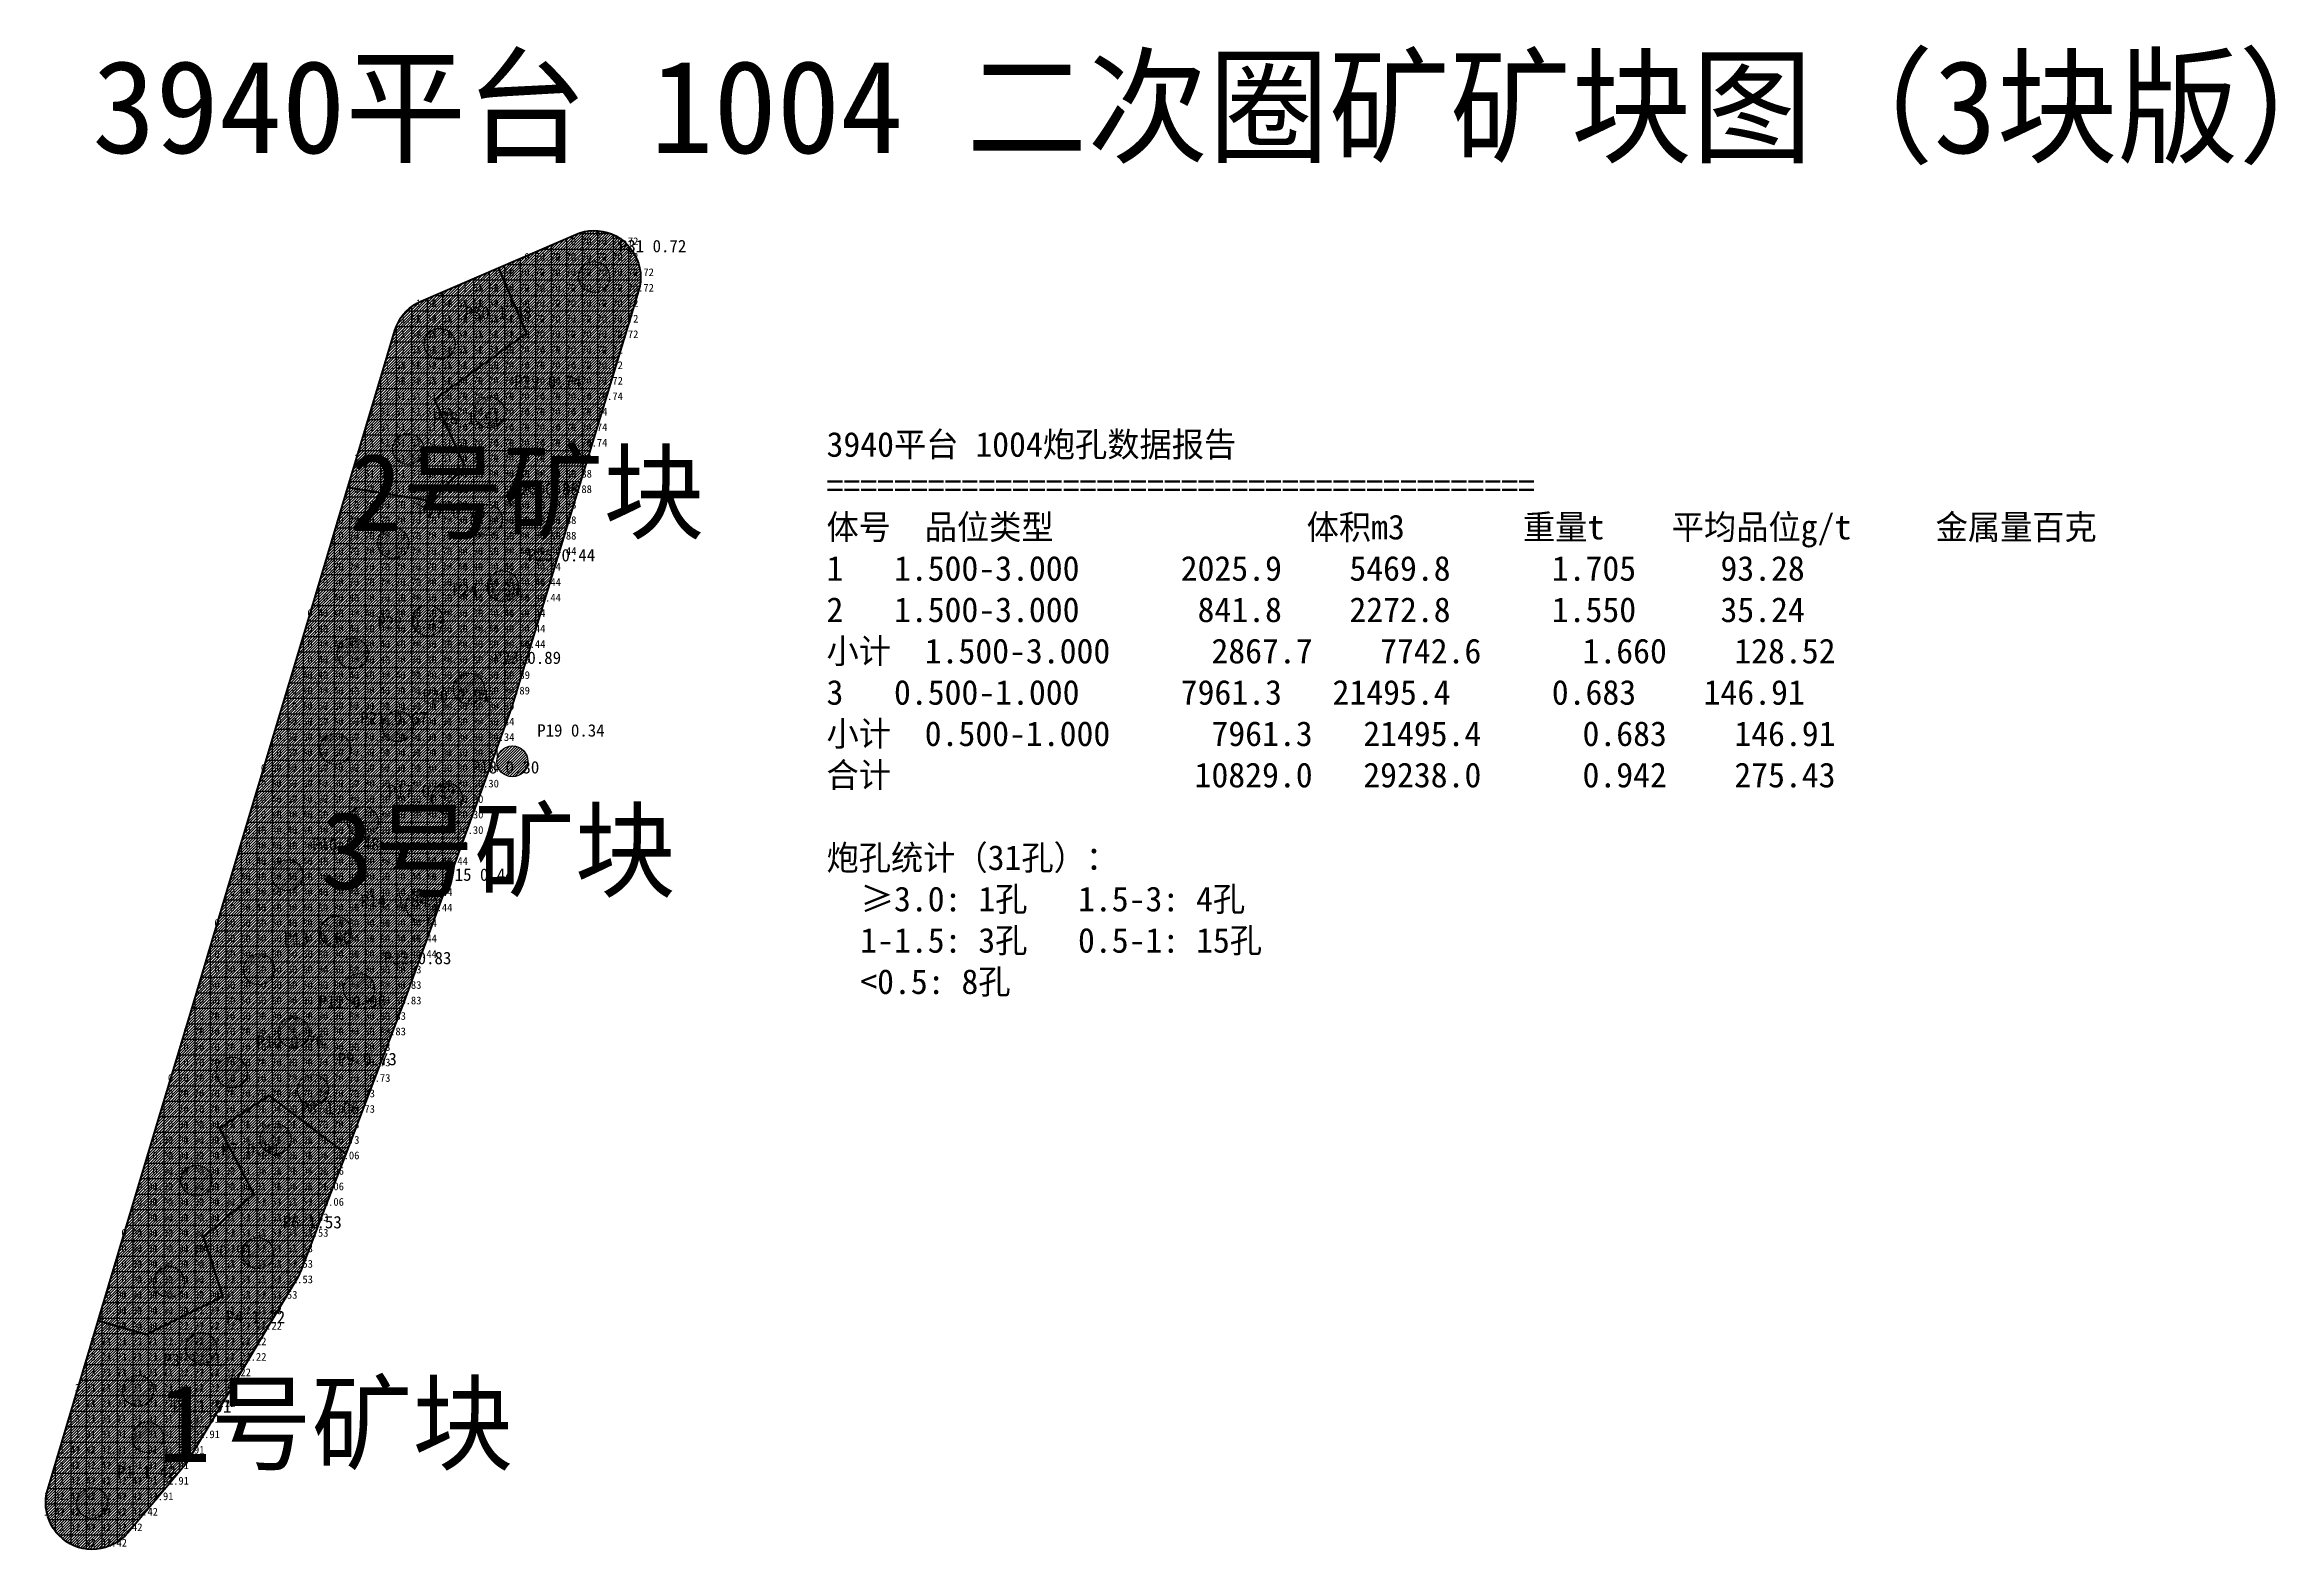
# Model space of a CAD drawing. Header units: metres. Extents: x 470084 to 470228, y 4349649 to 4349746.
import ezdxf

# ---------------------------------------------------------------- set-up
doc = ezdxf.new("R2010")
doc.units = ezdxf.units.M
for name, color, linetype in [('0.500-1.000', 4, 'Continuous'), ('1.500-3.000', 1, 'Continuous'), ('报告', 7, 'Continuous'), ('点', 7, 'Continuous'), ('爆区方格网', 7, 'Continuous'), ('线条', 7, 'Continuous'), ('钻孔', 7, 'Continuous')]:
    doc.layers.add(name, color=color, linetype=linetype)

msp = doc.modelspace()

# ---------------------------------------------------------------- texts
at = {"layer": '报告'}
msp.add_text('3940平台 1004 二次圈矿矿块图（3块版）', height=6, dxfattribs=at).set_placement((470087.37, 4349739.19))
at = {"layer": '报告', "insert": (470134.75, 4349721.19), "char_height": 1.6, "attachment_point": 1}
msp.add_mtext('3940平台 1004炮孔数据报告\\P==========================================\\P体号  品位类型               体积m3       重量t    平均品位g/t     金属量百克\\P1   1.500-3.000      2025.9    5469.8      1.705     93.28\\P2   1.500-3.000       841.8    2272.8      1.550     35.24\\P小计  1.500-3.000      2867.7    7742.6      1.660    128.52\\P3   0.500-1.000      7961.3   21495.4      0.683    146.91\\P小计  0.500-1.000      7961.3   21495.4      0.683    146.91\\P合计                  10829.0   29238.0      0.942    275.43\\P\\P炮孔统计（31孔）：\\P  ≥3.0: 1孔   1.5-3: 4孔\\P  1-1.5: 3孔   0.5-1: 15孔\\P  <0.5: 8孔', dxfattribs=at)
at = {"layer": '点'}
for s, p in [('0.72', (470118.25, 4349733.25)), ('0.72', (470119.25, 4349733.25)), ('0.72', (470120.25, 4349733.25)), ('0.72', (470121.25, 4349733.25)), ('0.72', (470115.25, 4349732.25)), ('0.72', (470116.25, 4349732.25)), ('0.72', (470117.25, 4349732.25)), ('0.72', (470118.25, 4349732.25)), ('0.72', (470119.25, 4349732.25)), ('0.72', (470120.25, 4349732.25)), ('0.72', (470121.25, 4349732.25)), ('1.58', (470113.25, 4349731.25)), ('0.72', (470114.25, 4349731.25)), ('0.72', (470115.25, 4349731.25)), ('0.72', (470116.25, 4349731.25)), ('0.72', (470117.25, 4349731.25)), ('0.72', (470118.25, 4349731.25)), ('0.72', (470119.25, 4349731.25)), ('0.72', (470120.25, 4349731.25)), ('0.72', (470121.25, 4349731.25)), ('0.72', (470122.25, 4349731.25)), ('1.58', (470108.25, 4349729.25)), ('1.58', (470109.25, 4349729.25)), ('1.58', (470110.25, 4349729.25)), ('1.58', (470111.25, 4349730.25)), ('1.58', (470111.25, 4349729.25)), ('1.58', (470112.25, 4349730.25)), ('1.58', (470112.25, 4349729.25)), ('1.58', (470113.25, 4349730.25)), ('1.58', (470113.25, 4349729.25)), ('0.72', (470114.25, 4349730.25)), ('1.58', (470114.25, 4349729.25)), ('0.72', (470115.25, 4349730.25)), ('0.72', (470115.25, 4349729.25)), ('0.72', (470116.25, 4349730.25)), ('0.72', (470116.25, 4349729.25)), ('0.72', (470117.25, 4349730.25)), ('0.72', (470117.25, 4349729.25)), ('0.72', (470118.25, 4349730.25)), ('0.72', (470118.25, 4349729.25)), ('0.72', (470119.25, 4349730.25)), ('0.72', (470119.25, 4349729.25)), ('0.72', (470120.25, 4349730.25)), ('0.72', (470120.25, 4349729.25)), ('0.72', (470121.25, 4349730.25)), ('0.72', (470121.25, 4349729.25)), ('0.72', (470122.25, 4349730.25)), ('1.58', (470107.25, 4349728.25)), ('1.58', (470108.25, 4349728.25)), ('1.58', (470109.25, 4349728.25)), ('1.58', (470110.25, 4349728.25)), ('1.58', (470111.25, 4349728.25)), ('1.58', (470112.25, 4349728.25)), ('1.58', (470113.25, 4349728.25)), ('1.58', (470114.25, 4349728.25)), ('0.72', (470115.25, 4349728.25)), ('0.72', (470116.25, 4349728.25)), ('0.72', (470117.25, 4349728.25)), ('0.72', (470118.25, 4349728.25)), ('0.72', (470119.25, 4349728.25)), ('0.72', (470120.25, 4349728.25)), ('0.72', (470121.25, 4349728.25)), ('1.58', (470107.25, 4349727.25)), ('1.58', (470107.25, 4349726.25)), ('1.58', (470108.25, 4349727.25)), ('1.58', (470108.25, 4349726.25)), ('1.58', (470109.25, 4349727.25)), ('1.58', (470109.25, 4349726.25)), ('1.58', (470110.25, 4349727.25)), ('1.58', (470110.25, 4349726.25)), ('1.58', (470111.25, 4349727.25)), ('1.58', (470111.25, 4349726.25)), ('1.58', (470112.25, 4349727.25)), ('1.58', (470112.25, 4349726.25)), ('1.58', (470113.25, 4349727.25)), ('1.58', (470113.25, 4349726.25)), ('1.58', (470114.25, 4349727.25)), ('0.74', (470114.25, 4349726.25)), ('0.72', (470115.25, 4349727.25)), ('0.74', (470115.25, 4349726.25)), ('0.72', (470116.25, 4349727.25)), ('0.74', (470116.25, 4349726.25)), ('0.72', (470117.25, 4349727.25)), ('0.72', (470117.25, 4349726.25)), ('0.72', (470118.25, 4349727.25)), ('0.72', (470118.25, 4349726.25)), ('0.72', (470119.25, 4349727.25)), ('0.72', (470119.25, 4349726.25)), ('0.72', (470120.25, 4349727.25)), ('0.72', (470120.25, 4349726.25)), ('0.72', (470121.25, 4349727.25)), ('1.58', (470106.25, 4349725.25)), ('1.58', (470107.25, 4349725.25)), ('1.58', (470108.25, 4349725.25)), ('1.58', (470109.25, 4349725.25)), ('1.58', (470110.25, 4349725.25)), ('1.58', (470111.25, 4349725.25)), ('1.58', (470112.25, 4349725.25)), ('0.74', (470113.25, 4349725.25)), ('0.74', (470114.25, 4349725.25)), ('0.74', (470115.25, 4349725.25)), ('0.74', (470116.25, 4349725.25)), ('0.74', (470117.25, 4349725.25)), ('0.72', (470118.25, 4349725.25)), ('0.72', (470119.25, 4349725.25)), ('0.72', (470120.25, 4349725.25)), ('1.58', (470106.25, 4349724.25)), ('1.51', (470106.25, 4349723.25)), ('1.58', (470107.25, 4349724.25)), ('1.51', (470107.25, 4349723.25)), ('1.58', (470108.25, 4349724.25)), ('1.51', (470108.25, 4349723.25)), ('1.58', (470109.25, 4349724.25)), ('1.58', (470109.25, 4349723.25)), ('1.58', (470110.25, 4349724.25)), ('0.74', (470110.25, 4349723.25)), ('0.74', (470111.25, 4349724.25)), ('0.74', (470111.25, 4349723.25)), ('0.74', (470112.25, 4349724.25)), ('0.74', (470112.25, 4349723.25)), ('0.74', (470113.25, 4349724.25)), ('0.74', (470113.25, 4349723.25)), ('0.74', (470114.25, 4349724.25)), ('0.74', (470114.25, 4349723.25)), ('0.74', (470115.25, 4349724.25)), ('0.74', (470115.25, 4349723.25)), ('0.74', (470116.25, 4349724.25)), ('0.74', (470116.25, 4349723.25)), ('0.74', (470117.25, 4349724.25)), ('0.74', (470117.25, 4349723.25)), ('0.74', (470118.25, 4349724.25)), ('0.74', (470118.25, 4349723.25)), ('0.72', (470119.25, 4349724.25)), ('0.74', (470119.25, 4349723.25)), ('0.72', (470120.25, 4349724.25)), ('0.74', (470120.25, 4349723.25)), ('1.51', (470105.25, 4349722.25)), ('1.51', (470106.25, 4349722.25)), ('1.51', (470107.25, 4349722.25)), ('1.51', (470108.25, 4349722.25)), ('1.51', (470109.25, 4349722.25)), ('0.74', (470110.25, 4349722.25)), ('0.74', (470111.25, 4349722.25)), ('0.74', (470112.25, 4349722.25)), ('0.74', (470113.25, 4349722.25)), ('0.74', (470114.25, 4349722.25)), ('0.74', (470115.25, 4349722.25)), ('0.74', (470116.25, 4349722.25)), ('0.74', (470117.25, 4349722.25)), ('0.74', (470118.25, 4349722.25)), ('0.74', (470119.25, 4349722.25)), ('1.51', (470105.25, 4349721.25)), ('1.51', (470105.25, 4349720.25)), ('1.51', (470106.25, 4349721.25)), ('1.51', (470106.25, 4349720.25)), ('1.51', (470107.25, 4349721.25)), ('1.51', (470107.25, 4349720.25)), ('1.51', (470108.25, 4349721.25)), ('1.51', (470108.25, 4349720.25)), ('1.51', (470109.25, 4349721.25)), ('1.51', (470109.25, 4349720.25)), ('0.74', (470110.25, 4349721.25)), ('1.51', (470110.25, 4349720.25)), ('0.74', (470111.25, 4349721.25)), ('0.74', (470111.25, 4349720.25)), ('0.74', (470112.25, 4349721.25)), ('0.74', (470112.25, 4349720.25)), ('0.74', (470113.25, 4349721.25)), ('0.74', (470113.25, 4349720.25)), ('0.74', (470114.25, 4349721.25)), ('0.74', (470114.25, 4349720.25)), ('0.74', (470115.25, 4349721.25)), ('0.74', (470115.25, 4349720.25)), ('0.74', (470116.25, 4349721.25)), ('0.74', (470116.25, 4349720.25)), ('0.74', (470117.25, 4349721.25)), ('0.74', (470117.25, 4349720.25)), ('0.74', (470118.25, 4349721.25)), ('0.74', (470118.25, 4349720.25)), ('0.74', (470119.25, 4349721.25)), ('0.74', (470119.25, 4349720.25)), ('1.51', (470104.25, 4349719.25)), ('1.51', (470105.25, 4349719.25)), ('1.51', (470106.25, 4349719.25)), ('1.51', (470107.25, 4349719.25)), ('1.51', (470108.25, 4349719.25)), ('1.51', (470109.25, 4349719.25)), ('1.51', (470110.25, 4349719.25)), ('0.74', (470111.25, 4349719.25)), ('0.74', (470112.25, 4349719.25)), ('0.74', (470113.25, 4349719.25)), ('0.74', (470114.25, 4349719.25)), ('0.74', (470115.25, 4349719.25)), ('0.74', (470116.25, 4349719.25)), ('0.74', (470117.25, 4349719.25)), ('0.74', (470118.25, 4349719.25)), ('1.51', (470104.25, 4349718.25)), ('1.51', (470105.25, 4349718.25)), ('1.51', (470106.25, 4349718.25)), ('1.51', (470107.25, 4349718.25)), ('1.51', (470108.25, 4349718.25)), ('1.51', (470109.25, 4349718.25)), ('1.51', (470110.25, 4349718.25)), ('0.88', (470111.25, 4349718.25)), ('0.88', (470112.25, 4349718.25)), ('0.88', (470113.25, 4349718.25)), ('0.88', (470114.25, 4349718.25)), ('0.88', (470115.25, 4349718.25)), ('0.88', (470116.25, 4349718.25)), ('0.88', (470117.25, 4349718.25)), ('0.88', (470118.25, 4349718.25)), ('0.73', (470104.25, 4349717.25)), ('0.73', (470104.25, 4349716.25)), ('1.51', (470105.25, 4349717.25)), ('0.73', (470105.25, 4349716.25)), ('1.51', (470106.25, 4349717.25)), ('0.73', (470106.25, 4349716.25)), ('1.51', (470107.25, 4349717.25)), ('0.73', (470107.25, 4349716.25)), ('1.51', (470108.25, 4349717.25)), ('0.73', (470108.25, 4349716.25)), ('1.51', (470109.25, 4349717.25)), ('0.88', (470109.25, 4349716.25)), ('0.88', (470110.25, 4349717.25)), ('0.88', (470110.25, 4349716.25)), ('0.88', (470111.25, 4349717.25)), ('0.88', (470111.25, 4349716.25)), ('0.88', (470112.25, 4349717.25)), ('0.88', (470112.25, 4349716.25)), ('0.88', (470113.25, 4349717.25)), ('0.88', (470113.25, 4349716.25)), ('0.88', (470114.25, 4349717.25)), ('0.88', (470114.25, 4349716.25)), ('0.88', (470115.25, 4349717.25)), ('0.88', (470115.25, 4349716.25)), ('0.88', (470116.25, 4349717.25)), ('0.88', (470116.25, 4349716.25)), ('0.88', (470117.25, 4349717.25)), ('0.88', (470117.25, 4349716.25)), ('0.88', (470118.25, 4349717.25)), ('0.73', (470103.25, 4349715.25)), ('0.73', (470104.25, 4349715.25)), ('0.73', (470105.25, 4349715.25)), ('0.73', (470106.25, 4349715.25)), ('0.73', (470107.25, 4349715.25)), ('0.73', (470108.25, 4349715.25)), ('0.73', (470109.25, 4349715.25)), ('0.88', (470110.25, 4349715.25)), ('0.88', (470111.25, 4349715.25)), ('0.88', (470112.25, 4349715.25)), ('0.88', (470113.25, 4349715.25)), ('0.88', (470114.25, 4349715.25)), ('0.88', (470115.25, 4349715.25)), ('0.88', (470116.25, 4349715.25)), ('0.88', (470117.25, 4349715.25)), ('0.73', (470103.25, 4349714.25)), ('0.73', (470103.25, 4349713.25)), ('0.73', (470104.25, 4349714.25)), ('0.73', (470104.25, 4349713.25)), ('0.73', (470105.25, 4349714.25)), ('0.73', (470105.25, 4349713.25)), ('0.73', (470106.25, 4349714.25)), ('0.73', (470106.25, 4349713.25)), ('0.73', (470107.25, 4349714.25)), ('0.73', (470107.25, 4349713.25)), ('0.73', (470108.25, 4349714.25)), ('0.73', (470108.25, 4349713.25)), ('0.73', (470109.25, 4349714.25)), ('0.73', (470109.25, 4349713.25)), ('0.88', (470110.25, 4349714.25)), ('0.88', (470110.25, 4349713.25)), ('0.88', (470111.25, 4349714.25)), ('0.88', (470111.25, 4349713.25)), ('0.88', (470112.25, 4349714.25)), ('0.88', (470112.25, 4349713.25)), ('0.88', (470113.25, 4349714.25)), ('0.88', (470113.25, 4349713.25)), ('0.88', (470114.25, 4349714.25)), ('0.44', (470114.25, 4349713.25)), ('0.88', (470115.25, 4349714.25)), ('0.44', (470115.25, 4349713.25)), ('0.88', (470116.25, 4349714.25)), ('0.44', (470116.25, 4349713.25)), ('0.88', (470117.25, 4349714.25)), ('0.44', (470117.25, 4349713.25)), ('0.73', (470102.25, 4349712.25)), ('0.73', (470103.25, 4349712.25)), ('0.73', (470104.25, 4349712.25)), ('0.73', (470105.25, 4349712.25)), ('0.73', (470106.25, 4349712.25)), ('0.73', (470107.25, 4349712.25)), ('0.73', (470108.25, 4349712.25)), ('0.73', (470109.25, 4349712.25)), ('0.44', (470110.25, 4349712.25)), ('0.44', (470111.25, 4349712.25)), ('0.44', (470112.25, 4349712.25)), ('0.44', (470113.25, 4349712.25)), ('0.44', (470114.25, 4349712.25)), ('0.44', (470115.25, 4349712.25)), ('0.44', (470116.25, 4349712.25)), ('0.43', (470102.25, 4349711.25)), ('0.43', (470102.25, 4349710.25)), ('0.73', (470103.25, 4349711.25)), ('0.43', (470103.25, 4349710.25)), ('0.73', (470104.25, 4349711.25)), ('0.43', (470104.25, 4349710.25)), ('0.73', (470105.25, 4349711.25)), ('0.73', (470105.25, 4349710.25)), ('0.73', (470106.25, 4349711.25)), ('0.38', (470106.25, 4349710.25)), ('0.73', (470107.25, 4349711.25)), ('0.38', (470107.25, 4349710.25)), ('0.38', (470108.25, 4349711.25)), ('0.38', (470108.25, 4349710.25)), ('0.38', (470109.25, 4349711.25)), ('0.38', (470109.25, 4349710.25)), ('0.38', (470110.25, 4349711.25)), ('0.38', (470110.25, 4349710.25)), ('0.44', (470111.25, 4349711.25)), ('0.44', (470111.25, 4349710.25)), ('0.44', (470112.25, 4349711.25)), ('0.44', (470112.25, 4349710.25)), ('0.44', (470113.25, 4349711.25)), ('0.44', (470113.25, 4349710.25)), ('0.44', (470114.25, 4349711.25)), ('0.44', (470114.25, 4349710.25)), ('0.44', (470115.25, 4349711.25)), ('0.44', (470115.25, 4349710.25)), ('0.44', (470116.25, 4349711.25)), ('0.44', (470116.25, 4349710.25)), ('0.43', (470101.25, 4349709.25)), ('0.43', (470102.25, 4349709.25)), ('0.43', (470103.25, 4349709.25)), ('0.43', (470104.25, 4349709.25)), ('0.43', (470105.25, 4349709.25)), ('0.38', (470106.25, 4349709.25)), ('0.38', (470107.25, 4349709.25)), ('0.38', (470108.25, 4349709.25)), ('0.38', (470109.25, 4349709.25)), ('0.38', (470110.25, 4349709.25)), ('0.38', (470111.25, 4349709.25)), ('0.44', (470112.25, 4349709.25)), ('0.44', (470113.25, 4349709.25)), ('0.44', (470114.25, 4349709.25)), ('0.44', (470115.25, 4349709.25)), ('0.43', (470101.25, 4349708.25)), ('0.43', (470101.25, 4349707.25)), ('0.43', (470102.25, 4349708.25)), ('0.43', (470102.25, 4349707.25)), ('0.43', (470103.25, 4349708.25)), ('0.43', (470103.25, 4349707.25)), ('0.43', (470104.25, 4349708.25)), ('0.43', (470104.25, 4349707.25)), ('0.43', (470105.25, 4349708.25)), ('0.43', (470105.25, 4349707.25)), ('0.38', (470106.25, 4349708.25)), ('0.43', (470106.25, 4349707.25)), ('0.38', (470107.25, 4349708.25)), ('0.38', (470107.25, 4349707.25)), ('0.38', (470108.25, 4349708.25)), ('0.38', (470108.25, 4349707.25)), ('0.38', (470109.25, 4349708.25)), ('0.38', (470109.25, 4349707.25)), ('0.38', (470110.25, 4349708.25)), ('0.38', (470110.25, 4349707.25)), ('0.38', (470111.25, 4349708.25)), ('0.89', (470111.25, 4349707.25)), ('0.44', (470112.25, 4349708.25)), ('0.89', (470112.25, 4349707.25)), ('0.44', (470113.25, 4349708.25)), ('0.89', (470113.25, 4349707.25)), ('0.44', (470114.25, 4349708.25)), ('0.44', (470114.25, 4349707.25)), ('0.44', (470115.25, 4349708.25)), ('0.44', (470115.25, 4349707.25)), ('0.43', (470101.25, 4349706.25)), ('0.43', (470102.25, 4349706.25)), ('0.43', (470103.25, 4349706.25)), ('0.43', (470104.25, 4349706.25)), ('0.43', (470105.25, 4349706.25)), ('0.43', (470106.25, 4349706.25)), ('0.38', (470107.25, 4349706.25)), ('0.38', (470108.25, 4349706.25)), ('0.38', (470109.25, 4349706.25)), ('0.89', (470110.25, 4349706.25)), ('0.89', (470111.25, 4349706.25)), ('0.89', (470112.25, 4349706.25)), ('0.89', (470113.25, 4349706.25)), ('0.89', (470114.25, 4349706.25)), ('0.43', (470100.25, 4349705.25)), ('0.43', (470101.25, 4349705.25)), ('0.43', (470102.25, 4349705.25)), ('0.43', (470103.25, 4349705.25)), ('0.43', (470104.25, 4349705.25)), ('0.43', (470105.25, 4349705.25)), ('0.43', (470106.25, 4349705.25)), ('0.91', (470107.25, 4349705.25)), ('0.89', (470108.25, 4349705.25)), ('0.89', (470109.25, 4349705.25)), ('0.89', (470110.25, 4349705.25)), ('0.89', (470111.25, 4349705.25)), ('0.89', (470112.25, 4349705.25)), ('0.89', (470113.25, 4349705.25)), ('0.89', (470114.25, 4349705.25)), ('0.43', (470100.25, 4349704.25)), ('0.67', (470100.25, 4349703.25)), ('0.43', (470101.25, 4349704.25)), ('0.67', (470101.25, 4349703.25)), ('0.43', (470102.25, 4349704.25)), ('0.67', (470102.25, 4349703.25)), ('0.43', (470103.25, 4349704.25)), ('0.67', (470103.25, 4349703.25)), ('0.43', (470104.25, 4349704.25)), ('0.91', (470104.25, 4349703.25)), ('0.43', (470105.25, 4349704.25)), ('0.91', (470105.25, 4349703.25)), ('0.91', (470106.25, 4349704.25)), ('0.91', (470106.25, 4349703.25)), ('0.91', (470107.25, 4349704.25)), ('0.91', (470107.25, 4349703.25)), ('0.91', (470108.25, 4349704.25)), ('0.91', (470108.25, 4349703.25)), ('0.89', (470109.25, 4349704.25)), ('0.89', (470109.25, 4349703.25)), ('0.89', (470110.25, 4349704.25)), ('0.89', (470110.25, 4349703.25)), ('0.89', (470111.25, 4349704.25)), ('0.89', (470111.25, 4349703.25)), ('0.89', (470112.25, 4349704.25)), ('0.89', (470112.25, 4349703.25)), ('0.89', (470113.25, 4349704.25)), ('0.89', (470113.25, 4349703.25)), ('0.89', (470114.25, 4349704.25)), ('0.67', (470099.25, 4349702.25)), ('0.67', (470100.25, 4349702.25)), ('0.67', (470101.25, 4349702.25)), ('0.67', (470102.25, 4349702.25)), ('0.67', (470103.25, 4349702.25)), ('0.67', (470104.25, 4349702.25)), ('0.91', (470105.25, 4349702.25)), ('0.91', (470106.25, 4349702.25)), ('0.91', (470107.25, 4349702.25)), ('0.91', (470108.25, 4349702.25)), ('0.91', (470109.25, 4349702.25)), ('0.89', (470110.25, 4349702.25)), ('0.89', (470111.25, 4349702.25)), ('0.89', (470112.25, 4349702.25)), ('0.34', (470113.25, 4349702.25)), ('0.67', (470099.25, 4349701.25)), ('0.67', (470099.25, 4349700.25)), ('0.67', (470100.25, 4349701.25)), ('0.67', (470100.25, 4349700.25)), ('0.67', (470101.25, 4349701.25)), ('0.67', (470101.25, 4349700.25)), ('0.67', (470102.25, 4349701.25)), ('0.67', (470102.25, 4349700.25)), ('0.67', (470103.25, 4349701.25)), ('0.67', (470103.25, 4349700.25)), ('0.67', (470104.25, 4349701.25)), ('0.67', (470104.25, 4349700.25)), ('0.91', (470105.25, 4349701.25)), ('0.91', (470105.25, 4349700.25)), ('0.91', (470106.25, 4349701.25)), ('0.91', (470106.25, 4349700.25)), ('0.91', (470107.25, 4349701.25)), ('0.91', (470107.25, 4349700.25)), ('0.91', (470108.25, 4349701.25)), ('0.91', (470108.25, 4349700.25)), ('0.91', (470109.25, 4349701.25)), ('0.91', (470109.25, 4349700.25)), ('0.89', (470110.25, 4349701.25)), ('0.30', (470110.25, 4349700.25)), ('0.89', (470111.25, 4349701.25)), ('0.34', (470111.25, 4349700.25)), ('0.34', (470112.25, 4349701.25)), ('0.34', (470112.25, 4349700.25)), ('0.34', (470113.25, 4349701.25)), ('0.67', (470098.25, 4349699.25)), ('0.67', (470099.25, 4349699.25)), ('0.67', (470100.25, 4349699.25)), ('0.67', (470101.25, 4349699.25)), ('0.67', (470102.25, 4349699.25)), ('0.67', (470103.25, 4349699.25)), ('0.67', (470104.25, 4349699.25)), ('0.67', (470105.25, 4349699.25)), ('0.91', (470106.25, 4349699.25)), ('0.91', (470107.25, 4349699.25)), ('0.30', (470108.25, 4349699.25)), ('0.30', (470109.25, 4349699.25)), ('0.30', (470110.25, 4349699.25)), ('0.30', (470111.25, 4349699.25)), ('0.34', (470112.25, 4349699.25)), ('0.67', (470098.25, 4349698.25)), ('0.48', (470098.25, 4349697.25)), ('0.67', (470099.25, 4349698.25)), ('0.67', (470099.25, 4349697.25)), ('0.67', (470100.25, 4349698.25)), ('0.67', (470100.25, 4349697.25)), ('0.67', (470101.25, 4349698.25)), ('0.67', (470101.25, 4349697.25)), ('0.67', (470102.25, 4349698.25)), ('0.39', (470102.25, 4349697.25)), ('0.67', (470103.25, 4349698.25)), ('0.39', (470103.25, 4349697.25)), ('0.39', (470104.25, 4349698.25)), ('0.39', (470104.25, 4349697.25)), ('0.39', (470105.25, 4349698.25)), ('0.39', (470105.25, 4349697.25)), ('0.39', (470106.25, 4349698.25)), ('0.39', (470106.25, 4349697.25)), ('0.30', (470107.25, 4349698.25)), ('0.30', (470107.25, 4349697.25)), ('0.30', (470108.25, 4349698.25)), ('0.30', (470108.25, 4349697.25)), ('0.30', (470109.25, 4349698.25)), ('0.30', (470109.25, 4349697.25)), ('0.30', (470110.25, 4349698.25)), ('0.30', (470110.25, 4349697.25)), ('0.30', (470111.25, 4349698.25)), ('0.30', (470111.25, 4349697.25)), ('0.30', (470112.25, 4349698.25)), ('0.48', (470098.25, 4349696.25)), ('0.48', (470099.25, 4349696.25)), ('0.48', (470100.25, 4349696.25)), ('0.39', (470101.25, 4349696.25)), ('0.39', (470102.25, 4349696.25)), ('0.39', (470103.25, 4349696.25)), ('0.39', (470104.25, 4349696.25)), ('0.39', (470105.25, 4349696.25)), ('0.39', (470106.25, 4349696.25)), ('0.39', (470107.25, 4349696.25)), ('0.30', (470108.25, 4349696.25)), ('0.30', (470109.25, 4349696.25)), ('0.30', (470110.25, 4349696.25)), ('0.30', (470111.25, 4349696.25)), ('0.48', (470097.25, 4349695.25)), ('0.48', (470098.25, 4349695.25)), ('0.48', (470099.25, 4349695.25)), ('0.48', (470100.25, 4349695.25)), ('0.48', (470101.25, 4349695.25)), ('0.39', (470102.25, 4349695.25)), ('0.39', (470103.25, 4349695.25)), ('0.39', (470104.25, 4349695.25)), ('0.39', (470105.25, 4349695.25)), ('0.39', (470106.25, 4349695.25)), ('0.39', (470107.25, 4349695.25)), ('0.30', (470108.25, 4349695.25)), ('0.30', (470109.25, 4349695.25)), ('0.30', (470110.25, 4349695.25)), ('0.30', (470111.25, 4349695.25)), ('0.48', (470097.25, 4349694.25)), ('0.48', (470097.25, 4349693.25)), ('0.48', (470098.25, 4349694.25)), ('0.48', (470098.25, 4349693.25)), ('0.48', (470099.25, 4349694.25)), ('0.48', (470099.25, 4349693.25)), ('0.48', (470100.25, 4349694.25)), ('0.48', (470100.25, 4349693.25)), ('0.48', (470101.25, 4349694.25)), ('0.48', (470101.25, 4349693.25)), ('0.39', (470102.25, 4349694.25)), ('0.48', (470102.25, 4349693.25)), ('0.39', (470103.25, 4349694.25)), ('0.39', (470103.25, 4349693.25)), ('0.39', (470104.25, 4349694.25)), ('0.39', (470104.25, 4349693.25)), ('0.39', (470105.25, 4349694.25)), ('0.39', (470105.25, 4349693.25)), ('0.39', (470106.25, 4349694.25)), ('0.39', (470106.25, 4349693.25)), ('0.39', (470107.25, 4349694.25)), ('0.44', (470107.25, 4349693.25)), ('0.30', (470108.25, 4349694.25)), ('0.44', (470108.25, 4349693.25)), ('0.30', (470109.25, 4349694.25)), ('0.44', (470109.25, 4349693.25)), ('0.30', (470110.25, 4349694.25)), ('0.44', (470110.25, 4349693.25)), ('0.48', (470096.25, 4349692.25)), ('0.48', (470097.25, 4349692.25)), ('0.48', (470098.25, 4349692.25)), ('0.48', (470099.25, 4349692.25)), ('0.48', (470100.25, 4349692.25)), ('0.48', (470101.25, 4349692.25)), ('0.48', (470102.25, 4349692.25)), ('0.48', (470103.25, 4349692.25)), ('0.39', (470104.25, 4349692.25)), ('0.39', (470105.25, 4349692.25)), ('0.44', (470106.25, 4349692.25)), ('0.44', (470107.25, 4349692.25)), ('0.44', (470108.25, 4349692.25)), ('0.44', (470109.25, 4349692.25)), ('0.48', (470096.25, 4349691.25)), ('0.48', (470096.25, 4349690.25)), ('0.48', (470097.25, 4349691.25)), ('0.48', (470097.25, 4349690.25)), ('0.48', (470098.25, 4349691.25)), ('0.48', (470098.25, 4349690.25)), ('0.48', (470099.25, 4349691.25)), ('0.48', (470099.25, 4349690.25)), ('0.48', (470100.25, 4349691.25)), ('0.48', (470100.25, 4349690.25)), ('0.48', (470101.25, 4349691.25)), ('0.84', (470101.25, 4349690.25)), ('0.84', (470102.25, 4349691.25)), ('0.84', (470102.25, 4349690.25)), ('0.84', (470103.25, 4349691.25)), ('0.84', (470103.25, 4349690.25)), ('0.84', (470104.25, 4349691.25)), ('0.84', (470104.25, 4349690.25)), ('0.44', (470105.25, 4349691.25)), ('0.84', (470105.25, 4349690.25)), ('0.44', (470106.25, 4349691.25)), ('0.44', (470106.25, 4349690.25)), ('0.44', (470107.25, 4349691.25)), ('0.44', (470107.25, 4349690.25)), ('0.44', (470108.25, 4349691.25)), ('0.44', (470108.25, 4349690.25)), ('0.44', (470109.25, 4349691.25)), ('0.44', (470109.25, 4349690.25)), ('0.60', (470095.25, 4349689.25)), ('0.60', (470096.25, 4349689.25)), ('0.60', (470097.25, 4349689.25)), ('0.60', (470098.25, 4349689.25)), ('0.48', (470099.25, 4349689.25)), ('0.84', (470100.25, 4349689.25)), ('0.84', (470101.25, 4349689.25)), ('0.84', (470102.25, 4349689.25)), ('0.84', (470103.25, 4349689.25)), ('0.84', (470104.25, 4349689.25)), ('0.84', (470105.25, 4349689.25)), ('0.44', (470106.25, 4349689.25)), ('0.44', (470107.25, 4349689.25)), ('0.44', (470108.25, 4349689.25)), ('0.60', (470095.25, 4349688.25)), ('0.60', (470095.25, 4349687.25)), ('0.60', (470096.25, 4349688.25)), ('0.60', (470096.25, 4349687.25)), ('0.60', (470097.25, 4349688.25)), ('0.60', (470097.25, 4349687.25)), ('0.60', (470098.25, 4349688.25)), ('0.60', (470098.25, 4349687.25)), ('0.60', (470099.25, 4349688.25)), ('0.60', (470099.25, 4349687.25)), ('0.84', (470100.25, 4349688.25)), ('0.60', (470100.25, 4349687.25)), ('0.84', (470101.25, 4349688.25)), ('0.84', (470101.25, 4349687.25)), ('0.84', (470102.25, 4349688.25)), ('0.84', (470102.25, 4349687.25)), ('0.84', (470103.25, 4349688.25)), ('0.84', (470103.25, 4349687.25)), ('0.84', (470104.25, 4349688.25)), ('0.84', (470104.25, 4349687.25)), ('0.84', (470105.25, 4349688.25)), ('0.83', (470105.25, 4349687.25)), ('0.44', (470106.25, 4349688.25)), ('0.83', (470106.25, 4349687.25)), ('0.44', (470107.25, 4349688.25)), ('0.44', (470107.25, 4349687.25)), ('0.44', (470108.25, 4349688.25)), ('0.44', (470108.25, 4349687.25)), ('0.60', (470095.25, 4349686.25)), ('0.60', (470096.25, 4349686.25)), ('0.60', (470097.25, 4349686.25)), ('0.60', (470098.25, 4349686.25)), ('0.60', (470099.25, 4349686.25)), ('0.60', (470100.25, 4349686.25)), ('0.84', (470101.25, 4349686.25)), ('0.83', (470102.25, 4349686.25)), ('0.83', (470103.25, 4349686.25)), ('0.83', (470104.25, 4349686.25)), ('0.83', (470105.25, 4349686.25)), ('0.83', (470106.25, 4349686.25)), ('0.83', (470107.25, 4349686.25)), ('0.60', (470094.25, 4349685.25)), ('0.60', (470094.25, 4349684.25)), ('0.60', (470095.25, 4349685.25)), ('0.60', (470095.25, 4349684.25)), ('0.60', (470096.25, 4349685.25)), ('0.60', (470096.25, 4349684.25)), ('0.60', (470097.25, 4349685.25)), ('0.60', (470097.25, 4349684.25)), ('0.60', (470098.25, 4349685.25)), ('0.60', (470098.25, 4349684.25)), ('0.60', (470099.25, 4349685.25)), ('0.96', (470099.25, 4349684.25)), ('0.60', (470100.25, 4349685.25)), ('0.96', (470100.25, 4349684.25)), ('0.83', (470101.25, 4349685.25)), ('0.96', (470101.25, 4349684.25)), ('0.83', (470102.25, 4349685.25)), ('0.83', (470102.25, 4349684.25)), ('0.83', (470103.25, 4349685.25)), ('0.83', (470103.25, 4349684.25)), ('0.83', (470104.25, 4349685.25)), ('0.83', (470104.25, 4349684.25)), ('0.83', (470105.25, 4349685.25)), ('0.83', (470105.25, 4349684.25)), ('0.83', (470106.25, 4349685.25)), ('0.83', (470106.25, 4349684.25)), ('0.83', (470107.25, 4349685.25)), ('0.83', (470107.25, 4349684.25)), ('0.76', (470094.25, 4349683.25)), ('0.76', (470095.25, 4349683.25)), ('0.60', (470096.25, 4349683.25)), ('0.96', (470097.25, 4349683.25)), ('0.96', (470098.25, 4349683.25)), ('0.96', (470099.25, 4349683.25)), ('0.96', (470100.25, 4349683.25)), ('0.96', (470101.25, 4349683.25)), ('0.96', (470102.25, 4349683.25)), ('0.83', (470103.25, 4349683.25)), ('0.83', (470104.25, 4349683.25)), ('0.83', (470105.25, 4349683.25)), ('0.83', (470106.25, 4349683.25)), ('0.76', (470093.25, 4349682.25)), ('0.76', (470094.25, 4349682.25)), ('0.76', (470095.25, 4349682.25)), ('0.76', (470096.25, 4349682.25)), ('0.96', (470097.25, 4349682.25)), ('0.96', (470098.25, 4349682.25)), ('0.96', (470099.25, 4349682.25)), ('0.96', (470100.25, 4349682.25)), ('0.96', (470101.25, 4349682.25)), ('0.96', (470102.25, 4349682.25)), ('0.83', (470103.25, 4349682.25)), ('0.83', (470104.25, 4349682.25)), ('0.83', (470105.25, 4349682.25)), ('0.83', (470106.25, 4349682.25)), ('0.76', (470093.25, 4349681.25)), ('0.76', (470093.25, 4349680.25)), ('0.76', (470094.25, 4349681.25)), ('0.76', (470094.25, 4349680.25)), ('0.76', (470095.25, 4349681.25)), ('0.76', (470095.25, 4349680.25)), ('0.76', (470096.25, 4349681.25)), ('0.76', (470096.25, 4349680.25)), ('0.76', (470097.25, 4349681.25)), ('0.76', (470097.25, 4349680.25)), ('0.96', (470098.25, 4349681.25)), ('0.76', (470098.25, 4349680.25)), ('0.96', (470099.25, 4349681.25)), ('0.96', (470099.25, 4349680.25)), ('0.96', (470100.25, 4349681.25)), ('0.96', (470100.25, 4349680.25)), ('0.96', (470101.25, 4349681.25)), ('0.73', (470101.25, 4349680.25)), ('0.96', (470102.25, 4349681.25)), ('0.73', (470102.25, 4349680.25)), ('0.96', (470103.25, 4349681.25)), ('0.73', (470103.25, 4349680.25)), ('0.83', (470104.25, 4349681.25)), ('0.73', (470104.25, 4349680.25)), ('0.83', (470105.25, 4349681.25)), ('0.73', (470105.25, 4349680.25)), ('0.76', (470092.25, 4349679.25)), ('0.76', (470093.25, 4349679.25)), ('0.76', (470094.25, 4349679.25)), ('0.76', (470095.25, 4349679.25)), ('0.76', (470096.25, 4349679.25)), ('0.76', (470097.25, 4349679.25)), ('0.76', (470098.25, 4349679.25)), ('0.73', (470099.25, 4349679.25)), ('0.73', (470100.25, 4349679.25)), ('0.73', (470101.25, 4349679.25)), ('0.73', (470102.25, 4349679.25)), ('0.73', (470103.25, 4349679.25)), ('0.73', (470104.25, 4349679.25)), ('0.73', (470105.25, 4349679.25)), ('0.76', (470092.25, 4349678.25)), ('0.76', (470092.25, 4349677.25)), ('0.76', (470093.25, 4349678.25)), ('0.76', (470093.25, 4349677.25)), ('0.76', (470094.25, 4349678.25)), ('0.76', (470094.25, 4349677.25)), ('0.76', (470095.25, 4349678.25)), ('0.76', (470095.25, 4349677.25)), ('0.76', (470096.25, 4349678.25)), ('0.76', (470096.25, 4349677.25)), ('0.76', (470097.25, 4349678.25)), ('1.06', (470097.25, 4349677.25)), ('0.76', (470098.25, 4349678.25)), ('1.06', (470098.25, 4349677.25)), ('0.73', (470099.25, 4349678.25)), ('1.06', (470099.25, 4349677.25)), ('0.73', (470100.25, 4349678.25)), ('0.73', (470100.25, 4349677.25)), ('0.73', (470101.25, 4349678.25)), ('0.73', (470101.25, 4349677.25)), ('0.73', (470102.25, 4349678.25)), ('0.73', (470102.25, 4349677.25)), ('0.73', (470103.25, 4349678.25)), ('0.73', (470103.25, 4349677.25)), ('0.73', (470104.25, 4349678.25)), ('0.73', (470104.25, 4349677.25)), ('0.91', (470092.25, 4349676.25)), ('0.91', (470093.25, 4349676.25)), ('0.91', (470094.25, 4349676.25)), ('0.76', (470095.25, 4349676.25)), ('1.06', (470096.25, 4349676.25)), ('1.06', (470097.25, 4349676.25)), ('1.06', (470098.25, 4349676.25)), ('1.06', (470099.25, 4349676.25)), ('1.06', (470100.25, 4349676.25)), ('0.73', (470101.25, 4349676.25)), ('0.73', (470102.25, 4349676.25)), ('0.73', (470103.25, 4349676.25)), ('0.91', (470091.25, 4349675.25)), ('0.91', (470091.25, 4349674.25)), ('0.91', (470092.25, 4349675.25)), ('0.91', (470092.25, 4349674.25)), ('0.91', (470093.25, 4349675.25)), ('0.91', (470093.25, 4349674.25)), ('0.91', (470094.25, 4349675.25)), ('0.91', (470094.25, 4349674.25)), ('0.91', (470095.25, 4349675.25)), ('0.91', (470095.25, 4349674.25)), ('1.06', (470096.25, 4349675.25)), ('1.06', (470096.25, 4349674.25)), ('1.06', (470097.25, 4349675.25)), ('1.06', (470097.25, 4349674.25)), ('1.06', (470098.25, 4349675.25)), ('1.06', (470098.25, 4349674.25)), ('1.06', (470099.25, 4349675.25)), ('1.06', (470099.25, 4349674.25)), ('1.06', (470100.25, 4349675.25)), ('1.06', (470100.25, 4349674.25)), ('1.06', (470101.25, 4349675.25)), ('1.06', (470101.25, 4349674.25)), ('1.06', (470102.25, 4349675.25)), ('1.06', (470102.25, 4349674.25)), ('0.73', (470103.25, 4349675.25)), ('1.06', (470103.25, 4349674.25)), ('0.91', (470091.25, 4349673.25)), ('0.91', (470092.25, 4349673.25)), ('0.91', (470093.25, 4349673.25)), ('0.91', (470094.25, 4349673.25)), ('0.91', (470095.25, 4349673.25)), ('0.91', (470096.25, 4349673.25)), ('1.06', (470097.25, 4349673.25)), ('1.06', (470098.25, 4349673.25)), ('1.06', (470099.25, 4349673.25)), ('1.06', (470100.25, 4349673.25)), ('1.06', (470101.25, 4349673.25)), ('1.06', (470102.25, 4349673.25)), ('0.91', (470090.25, 4349672.25)), ('0.91', (470090.25, 4349671.25)), ('0.91', (470091.25, 4349672.25)), ('0.91', (470091.25, 4349671.25)), ('0.91', (470092.25, 4349672.25)), ('0.91', (470092.25, 4349671.25)), ('0.91', (470093.25, 4349672.25)), ('0.91', (470093.25, 4349671.25)), ('0.91', (470094.25, 4349672.25)), ('0.91', (470094.25, 4349671.25)), ('0.91', (470095.25, 4349672.25)), ('0.91', (470095.25, 4349671.25)), ('0.91', (470096.25, 4349672.25)), ('0.91', (470096.25, 4349671.25)), ('0.91', (470097.25, 4349672.25)), ('1.53', (470097.25, 4349671.25)), ('1.06', (470098.25, 4349672.25)), ('1.53', (470098.25, 4349671.25)), ('1.06', (470099.25, 4349672.25)), ('1.53', (470099.25, 4349671.25)), ('1.06', (470100.25, 4349672.25)), ('1.53', (470100.25, 4349671.25)), ('1.06', (470101.25, 4349672.25)), ('1.06', (470101.25, 4349671.25)), ('1.06', (470102.25, 4349672.25)), ('1.06', (470102.25, 4349671.25)), ('0.91', (470090.25, 4349670.25)), ('0.91', (470091.25, 4349670.25)), ('0.91', (470092.25, 4349670.25)), ('0.91', (470093.25, 4349670.25)), ('0.91', (470094.25, 4349670.25)), ('0.91', (470095.25, 4349670.25)), ('1.53', (470096.25, 4349670.25)), ('1.53', (470097.25, 4349670.25)), ('1.53', (470098.25, 4349670.25)), ('1.53', (470099.25, 4349670.25)), ('1.53', (470100.25, 4349670.25)), ('1.53', (470101.25, 4349670.25)), ('0.91', (470089.25, 4349669.25)), ('0.91', (470090.25, 4349669.25)), ('0.91', (470091.25, 4349669.25)), ('0.91', (470092.25, 4349669.25)), ('0.91', (470093.25, 4349669.25)), ('0.91', (470094.25, 4349669.25)), ('1.53', (470095.25, 4349669.25)), ('1.53', (470096.25, 4349669.25)), ('1.53', (470097.25, 4349669.25)), ('1.53', (470098.25, 4349669.25)), ('1.53', (470099.25, 4349669.25)), ('1.53', (470100.25, 4349669.25)), ('1.53', (470101.25, 4349669.25)), ('0.91', (470089.25, 4349668.25)), ('0.91', (470089.25, 4349667.25)), ('0.91', (470090.25, 4349668.25)), ('0.91', (470090.25, 4349667.25)), ('0.91', (470091.25, 4349668.25)), ('0.91', (470091.25, 4349667.25)), ('0.91', (470092.25, 4349668.25)), ('0.91', (470092.25, 4349667.25)), ('0.91', (470093.25, 4349668.25)), ('0.91', (470093.25, 4349667.25)), ('0.91', (470094.25, 4349668.25)), ('0.91', (470094.25, 4349667.25)), ('1.53', (470095.25, 4349668.25)), ('1.53', (470095.25, 4349667.25)), ('1.53', (470096.25, 4349668.25)), ('1.53', (470096.25, 4349667.25)), ('1.53', (470097.25, 4349668.25)), ('1.53', (470097.25, 4349667.25)), ('1.53', (470098.25, 4349668.25)), ('1.53', (470098.25, 4349667.25)), ('1.53', (470099.25, 4349668.25)), ('1.53', (470099.25, 4349667.25)), ('1.53', (470100.25, 4349668.25)), ('1.53', (470100.25, 4349667.25)), ('0.91', (470089.25, 4349666.25)), ('0.91', (470090.25, 4349666.25)), ('0.91', (470091.25, 4349666.25)), ('0.91', (470092.25, 4349666.25)), ('0.91', (470093.25, 4349666.25)), ('0.91', (470094.25, 4349666.25)), ('1.53', (470095.25, 4349666.25)), ('1.53', (470096.25, 4349666.25)), ('1.53', (470097.25, 4349666.25)), ('1.53', (470098.25, 4349666.25)), ('1.53', (470099.25, 4349666.25)), ('1.53', (470100.25, 4349666.25)), ('0.91', (470088.25, 4349665.25)), ('0.91', (470088.25, 4349664.25)), ('0.91', (470089.25, 4349665.25)), ('0.91', (470089.25, 4349664.25)), ('0.91', (470090.25, 4349665.25)), ('0.91', (470090.25, 4349664.25)), ('0.91', (470091.25, 4349665.25)), ('0.91', (470091.25, 4349664.25)), ('0.91', (470092.25, 4349665.25)), ('0.91', (470092.25, 4349664.25)), ('0.91', (470093.25, 4349665.25)), ('0.91', (470093.25, 4349664.25)), ('0.91', (470094.25, 4349665.25)), ('1.22', (470094.25, 4349664.25)), ('0.91', (470095.25, 4349665.25)), ('1.22', (470095.25, 4349664.25)), ('1.53', (470096.25, 4349665.25)), ('1.22', (470096.25, 4349664.25)), ('1.53', (470097.25, 4349665.25)), ('1.53', (470097.25, 4349664.25)), ('1.53', (470098.25, 4349665.25)), ('1.53', (470098.25, 4349664.25)), ('1.53', (470099.25, 4349665.25)), ('3.21', (470088.25, 4349663.25)), ('0.91', (470089.25, 4349663.25)), ('0.91', (470090.25, 4349663.25)), ('0.91', (470091.25, 4349663.25)), ('1.22', (470092.25, 4349663.25)), ('1.22', (470093.25, 4349663.25)), ('1.22', (470094.25, 4349663.25)), ('1.22', (470095.25, 4349663.25)), ('1.22', (470096.25, 4349663.25)), ('1.22', (470097.25, 4349663.25)), ('1.22', (470098.25, 4349663.25)), ('3.21', (470087.25, 4349662.25)), ('3.21', (470087.25, 4349661.25)), ('3.21', (470088.25, 4349662.25)), ('3.21', (470088.25, 4349661.25)), ('3.21', (470089.25, 4349662.25)), ('3.21', (470089.25, 4349661.25)), ('3.21', (470090.25, 4349662.25)), ('3.21', (470090.25, 4349661.25)), ('3.21', (470091.25, 4349661.25)), ('1.22', (470091.25, 4349662.25)), ('1.22', (470092.25, 4349662.25)), ('1.22', (470092.25, 4349661.25)), ('1.22', (470093.25, 4349662.25)), ('1.22', (470093.25, 4349661.25)), ('1.22', (470094.25, 4349662.25)), ('1.22', (470094.25, 4349661.25)), ('1.22', (470095.25, 4349662.25)), ('1.22', (470095.25, 4349661.25)), ('1.22', (470096.25, 4349662.25)), ('1.22', (470096.25, 4349661.25)), ('1.22', (470097.25, 4349662.25)), ('1.22', (470097.25, 4349661.25)), ('3.21', (470087.25, 4349660.25)), ('3.21', (470088.25, 4349660.25)), ('3.21', (470089.25, 4349660.25)), ('3.21', (470090.25, 4349660.25)), ('3.21', (470091.25, 4349660.25)), ('1.22', (470092.25, 4349660.25)), ('1.22', (470093.25, 4349660.25)), ('1.22', (470094.25, 4349660.25)), ('1.22', (470095.25, 4349660.25)), ('1.22', (470096.25, 4349660.25)), ('3.21', (470086.25, 4349659.25)), ('3.21', (470087.25, 4349659.25)), ('3.21', (470088.25, 4349659.25)), ('3.21', (470089.25, 4349659.25)), ('3.21', (470090.25, 4349659.25)), ('3.21', (470091.25, 4349659.25)), ('3.21', (470092.25, 4349659.25)), ('1.22', (470093.25, 4349659.25)), ('1.22', (470094.25, 4349659.25)), ('1.22', (470095.25, 4349659.25)), ('3.21', (470086.25, 4349658.25)), ('3.21', (470086.25, 4349657.25)), ('3.21', (470087.25, 4349658.25)), ('3.21', (470087.25, 4349657.25)), ('3.21', (470088.25, 4349658.25)), ('3.21', (470088.25, 4349657.25)), ('3.21', (470089.25, 4349658.25)), ('1.91', (470089.25, 4349657.25)), ('3.21', (470090.25, 4349658.25)), ('1.91', (470090.25, 4349657.25)), ('3.21', (470091.25, 4349658.25)), ('1.91', (470091.25, 4349657.25)), ('3.21', (470092.25, 4349658.25)), ('1.91', (470092.25, 4349657.25)), ('3.21', (470093.25, 4349658.25)), ('1.91', (470093.25, 4349657.25)), ('1.22', (470094.25, 4349658.25)), ('1.91', (470094.25, 4349657.25)), ('1.22', (470095.25, 4349658.25)), ('1.91', (470086.25, 4349656.25)), ('1.91', (470087.25, 4349656.25)), ('1.91', (470088.25, 4349656.25)), ('1.91', (470089.25, 4349656.25)), ('1.91', (470090.25, 4349656.25)), ('1.91', (470091.25, 4349656.25)), ('1.91', (470092.25, 4349656.25)), ('1.91', (470093.25, 4349656.25)), ('1.91', (470094.25, 4349656.25)), ('1.42', (470085.25, 4349655.25)), ('1.42', (470085.25, 4349654.25)), ('1.42', (470086.25, 4349655.25)), ('1.42', (470086.25, 4349654.25)), ('1.42', (470087.25, 4349655.25)), ('1.42', (470087.25, 4349654.25)), ('1.91', (470088.25, 4349655.25)), ('1.42', (470088.25, 4349654.25)), ('1.91', (470089.25, 4349655.25)), ('1.91', (470089.25, 4349654.25)), ('1.91', (470090.25, 4349655.25)), ('1.91', (470090.25, 4349654.25)), ('1.91', (470091.25, 4349655.25)), ('1.91', (470091.25, 4349654.25)), ('1.91', (470092.25, 4349655.25)), ('1.91', (470092.25, 4349654.25)), ('1.91', (470093.25, 4349655.25)), ('1.42', (470085.25, 4349653.25)), ('1.42', (470086.25, 4349653.25)), ('1.42', (470087.25, 4349653.25)), ('1.42', (470088.25, 4349653.25)), ('1.42', (470089.25, 4349653.25)), ('1.91', (470090.25, 4349653.25)), ('1.91', (470091.25, 4349653.25)), ('1.91', (470092.25, 4349653.25)), ('1.42', (470084.25, 4349652.25)), ('1.42', (470084.25, 4349651.25)), ('1.42', (470085.25, 4349652.25)), ('1.42', (470085.25, 4349651.25)), ('1.42', (470086.25, 4349652.25)), ('1.42', (470086.25, 4349651.25)), ('1.42', (470087.25, 4349652.25)), ('1.42', (470087.25, 4349651.25)), ('1.42', (470088.25, 4349652.25)), ('1.42', (470088.25, 4349651.25)), ('1.42', (470089.25, 4349652.25)), ('1.42', (470089.25, 4349651.25)), ('1.42', (470090.25, 4349652.25)), ('1.42', (470090.25, 4349651.25)), ('1.91', (470091.25, 4349652.25)), ('1.42', (470085.25, 4349650.25)), ('1.42', (470086.25, 4349650.25)), ('1.42', (470087.25, 4349650.25)), ('1.42', (470088.25, 4349650.25)), ('1.42', (470089.25, 4349650.25)), ('1.42', (470086.25, 4349649.25)), ('1.42', (470087.25, 4349649.25)), ('1.42', (470088.25, 4349649.25))]:
    msp.add_text(s, height=0.5, dxfattribs=at).set_placement(p)
at = {"layer": '线条', "char_height": 5, "attachment_point": 1}
for s, insert in [('2号矿块', (470103.96, 4349719.81)), ('3号矿块', (470102.11, 4349696.69)), ('1号矿块', (470091.63, 4349659.71))]:
    msp.add_mtext(s, dxfattribs=dict(at, insert=insert))
at = {"layer": '钻孔'}
for s, p in [('P31 0.72', (470121.35, 4349732.79)), ('P30 1.58', (470111.38, 4349728.48)), ('P29 0.74', (470114.59, 4349724.05)), ('P28 1.51', (470109.35, 4349721.69)), ('P26 0.88', (470114.42, 4349717.12)), ('P27 0.73', (470108.39, 4349715.63)), ('P25 0.44', (470115.47, 4349712.84)), ('P24 0.38', (470110.62, 4349710.62)), ('P22 0.43', (470105.77, 4349708.5)), ('P23 0.89', (470113.27, 4349706.22)), ('P20 0.91', (470108.69, 4349703.79)), ('P21 0.67', (470104.66, 4349702.33)), ('P19 0.34', (470116.08, 4349701.53)), ('P18 0.30', (470111.86, 4349699.15)), ('P17 0.39', (470106.44, 4349697.62)), ('P16 0.48', (470101.55, 4349694.18)), ('P15 0.44', (470110.21, 4349692.22)), ('P14 0.84', (470104.68, 4349690.53)), ('P13 0.60', (470099.73, 4349688.1)), ('P12 0.83', (470106.19, 4349686.84)), ('P11 0.96', (470101.97, 4349684.04)), ('P10 0.76', (470097.97, 4349681.45)), ('P9 0.73', (470103.21, 4349680.32)), ('P8 1.06', (470100.8, 4349677.15)), ('P7 0.91', (470095.69, 4349674.47)), ('P6 1.53', (470099.66, 4349669.79)), ('P5 0.91', (470093.92, 4349667.92)), ('P4 1.22', (470096.01, 4349663.67)), ('P3 3.21', (470091.93, 4349660.91)), ('P2 1.91', (470092.54, 4349657.9)), ('P1 1.42', (470088.97, 4349653.67))]:
    msp.add_text(s, height=0.8, dxfattribs=at).set_placement(p)

# ---------------------------------------------------------------- hatches: boundary and pattern name
at = {"layer": '0.500-1.000'}
h = msp.add_hatch(dxfattribs=at)
h.set_pattern_fill('SOLID', color=4)
h.paths.add_polyline_path([(470093.83, 4349684.08), (470097.05, 4349694.84), (470101.12, 4349708.45), (470103.86, 4349717.6), (470109.32, 4349716.73), (470111.39, 4349719.02), (470109.46, 4349723.28), (470115.39, 4349727.57), (470113.58, 4349731.79), (470118.57, 4349733.94), (470118.84, 4349734.05), (470119.13, 4349734.12), (470119.42, 4349734.17), (470119.72, 4349734.19), (470120.01, 4349734.18), (470120.31, 4349734.14), (470120.6, 4349734.07), (470120.88, 4349733.97), (470121.15, 4349733.84), (470121.4, 4349733.69), (470121.64, 4349733.52), (470121.86, 4349733.32), (470122.06, 4349733.1), (470122.24, 4349732.87), (470122.39, 4349732.61), (470122.52, 4349732.35), (470122.62, 4349732.07), (470122.69, 4349731.78), (470122.74, 4349731.49), (470122.75, 4349731.19), (470122.74, 4349730.89), (470122.7, 4349730.6), (470122.62, 4349730.31), (470120.57, 4349723.56), (470119.13, 4349718.84), (470116.34, 4349709.64), (470114.54, 4349703.75), (470114.49, 4349703.59), (470112.37, 4349697.79), (470110.91, 4349693.8), (470109.27, 4349689.3), (470107.4, 4349684.21), (470107.39, 4349684.17), (470106.04, 4349680.64), (470103.73, 4349674.6), (470098.79, 4349678.36), (470095.58, 4349676.25), (470097.8, 4349672), (470094.54, 4349669.23), (470095.8, 4349665.39), (470090.84, 4349662.95), (470087.76, 4349663.83), (470089.76, 4349670.52), (470091.84, 4349677.47), (470093.83, 4349684.08)])
at = {"layer": '1.500-3.000'}
h = msp.add_hatch(dxfattribs=at)
h.set_pattern_fill('SOLID', color=1)
h.paths.add_polyline_path([(470103.86, 4349717.6), (470105.88, 4349724.34), (470106.9, 4349727.74), (470107, 4349728.02), (470107.12, 4349728.28), (470107.27, 4349728.53), (470107.44, 4349728.77), (470107.63, 4349728.98), (470107.85, 4349729.18), (470108.08, 4349729.36), (470108.33, 4349729.51), (470108.59, 4349729.64), (470113.58, 4349731.79), (470115.39, 4349727.57), (470109.46, 4349723.28), (470111.39, 4349719.02), (470109.32, 4349716.73), (470103.86, 4349717.6)])
h = msp.add_hatch(dxfattribs=at)
h.set_pattern_fill('SOLID', color=1)
h.paths.add_polyline_path([(470089.24, 4349649.73), (470089.01, 4349649.56), (470088.75, 4349649.41), (470088.49, 4349649.29), (470088.21, 4349649.19), (470087.93, 4349649.12), (470087.64, 4349649.08), (470087.34, 4349649.07), (470087.05, 4349649.09), (470086.76, 4349649.13), (470086.48, 4349649.2), (470086.21, 4349649.3), (470085.94, 4349649.43), (470085.69, 4349649.58), (470085.46, 4349649.76), (470085.24, 4349649.96), (470085.04, 4349650.17), (470084.87, 4349650.41), (470084.72, 4349650.66), (470084.6, 4349650.92), (470084.5, 4349651.2), (470084.43, 4349651.48), (470084.38, 4349651.77), (470084.37, 4349652.06), (470084.38, 4349652.36), (470084.42, 4349652.65), (470084.5, 4349652.93), (470085.71, 4349656.97), (470087.76, 4349663.83), (470090.84, 4349662.95), (470095.8, 4349665.39), (470094.54, 4349669.23), (470097.8, 4349672), (470095.58, 4349676.25), (470098.79, 4349678.36), (470103.73, 4349674.6), (470102.45, 4349671.28), (470100.86, 4349667.12), (470100.75, 4349666.88), (470100.63, 4349666.65), (470098.81, 4349663.6), (470096.98, 4349660.54), (470096.98, 4349660.53), (470095.25, 4349657.64), (470093.51, 4349654.76), (470093.38, 4349654.56), (470093.23, 4349654.37), (470091.45, 4349652.25), (470089.66, 4349650.14), (470089.46, 4349649.92), (470089.24, 4349649.73)])
at = {"layer": '钻孔'}
h = msp.add_hatch(dxfattribs=at)
h.set_pattern_fill('SOLID')
h.paths.add_polyline_path([(470120.75, 4349731.19), (470120.72, 4349731.46), (470120.61, 4349731.71), (470120.44, 4349731.92), (470120.21, 4349732.07), (470119.96, 4349732.17), (470119.69, 4349732.18), (470119.42, 4349732.13), (470119.18, 4349732), (470118.98, 4349731.82), (470118.84, 4349731.59), (470118.76, 4349731.32), (470118.76, 4349731.05), (470118.84, 4349730.79), (470118.98, 4349730.56), (470119.18, 4349730.37), (470119.42, 4349730.24), (470119.69, 4349730.19), (470119.96, 4349730.21), (470120.21, 4349730.3), (470120.44, 4349730.46), (470120.61, 4349730.67), (470120.72, 4349730.92), (470120.75, 4349731.19)])
h = msp.add_hatch(dxfattribs=at)
h.set_pattern_fill('SOLID')
h.paths.add_polyline_path([(470110.78, 4349726.88), (470110.74, 4349727.15), (470110.63, 4349727.4), (470110.46, 4349727.61), (470110.24, 4349727.77), (470109.98, 4349727.86), (470109.71, 4349727.88), (470109.44, 4349727.83), (470109.2, 4349727.7), (470109, 4349727.52), (470108.86, 4349727.28), (470108.78, 4349727.02), (470108.78, 4349726.75), (470108.86, 4349726.49), (470109, 4349726.25), (470109.2, 4349726.07), (470109.44, 4349725.94), (470109.71, 4349725.89), (470109.98, 4349725.9), (470110.24, 4349726), (470110.46, 4349726.15), (470110.63, 4349726.36), (470110.74, 4349726.61), (470110.78, 4349726.88)])
h = msp.add_hatch(dxfattribs=at)
h.set_pattern_fill('SOLID')
h.paths.add_polyline_path([(470113.99, 4349722.45), (470113.95, 4349722.72), (470113.84, 4349722.97), (470113.67, 4349723.18), (470113.45, 4349723.34), (470113.19, 4349723.43), (470112.92, 4349723.45), (470112.65, 4349723.39), (470112.41, 4349723.27), (470112.21, 4349723.08), (470112.07, 4349722.85), (470112, 4349722.59), (470112, 4349722.31), (470112.07, 4349722.05), (470112.21, 4349721.82), (470112.41, 4349721.63), (470112.65, 4349721.51), (470112.92, 4349721.45), (470113.19, 4349721.47), (470113.45, 4349721.56), (470113.67, 4349721.72), (470113.84, 4349721.93), (470113.95, 4349722.18), (470113.99, 4349722.45)])
h = msp.add_hatch(dxfattribs=at)
h.set_pattern_fill('SOLID')
h.paths.add_polyline_path([(470108.75, 4349720.09), (470108.72, 4349720.36), (470108.61, 4349720.61), (470108.44, 4349720.82), (470108.21, 4349720.98), (470107.96, 4349721.07), (470107.69, 4349721.09), (470107.42, 4349721.03), (470107.18, 4349720.91), (470106.98, 4349720.72), (470106.84, 4349720.49), (470106.76, 4349720.23), (470106.76, 4349719.95), (470106.84, 4349719.69), (470106.98, 4349719.46), (470107.18, 4349719.27), (470107.42, 4349719.15), (470107.69, 4349719.09), (470107.96, 4349719.11), (470108.21, 4349719.2), (470108.44, 4349719.36), (470108.61, 4349719.57), (470108.72, 4349719.82), (470108.75, 4349720.09)])
h = msp.add_hatch(dxfattribs=at)
h.set_pattern_fill('SOLID')
h.paths.add_polyline_path([(470113.83, 4349715.52), (470113.79, 4349715.79), (470113.68, 4349716.04), (470113.51, 4349716.25), (470113.29, 4349716.4), (470113.03, 4349716.5), (470112.76, 4349716.51), (470112.49, 4349716.46), (470112.25, 4349716.33), (470112.05, 4349716.15), (470111.91, 4349715.92), (470111.83, 4349715.65), (470111.83, 4349715.38), (470111.91, 4349715.12), (470112.05, 4349714.89), (470112.25, 4349714.7), (470112.49, 4349714.57), (470112.76, 4349714.52), (470113.03, 4349714.54), (470113.29, 4349714.63), (470113.51, 4349714.79), (470113.68, 4349715), (470113.79, 4349715.25), (470113.83, 4349715.52)])
h = msp.add_hatch(dxfattribs=at)
h.set_pattern_fill('SOLID')
h.paths.add_polyline_path([(470107.79, 4349714.03), (470107.75, 4349714.3), (470107.64, 4349714.55), (470107.47, 4349714.76), (470107.25, 4349714.92), (470106.99, 4349715.01), (470106.72, 4349715.03), (470106.45, 4349714.97), (470106.21, 4349714.85), (470106.01, 4349714.66), (470105.87, 4349714.43), (470105.8, 4349714.17), (470105.8, 4349713.89), (470105.87, 4349713.63), (470106.01, 4349713.4), (470106.21, 4349713.21), (470106.45, 4349713.09), (470106.72, 4349713.03), (470106.99, 4349713.05), (470107.25, 4349713.14), (470107.47, 4349713.3), (470107.64, 4349713.51), (470107.75, 4349713.76), (470107.79, 4349714.03)])
h = msp.add_hatch(dxfattribs=at)
h.set_pattern_fill('SOLID')
h.paths.add_polyline_path([(470114.87, 4349711.24), (470114.84, 4349711.51), (470114.73, 4349711.76), (470114.56, 4349711.97), (470114.33, 4349712.13), (470114.08, 4349712.22), (470113.81, 4349712.24), (470113.54, 4349712.18), (470113.3, 4349712.05), (470113.1, 4349711.87), (470112.96, 4349711.64), (470112.88, 4349711.37), (470112.88, 4349711.1), (470112.96, 4349710.84), (470113.1, 4349710.61), (470113.3, 4349710.42), (470113.54, 4349710.3), (470113.81, 4349710.24), (470114.08, 4349710.26), (470114.33, 4349710.35), (470114.56, 4349710.51), (470114.73, 4349710.72), (470114.84, 4349710.97), (470114.87, 4349711.24)])
h = msp.add_hatch(dxfattribs=at)
h.set_pattern_fill('SOLID')
h.paths.add_polyline_path([(470110.02, 4349709.02), (470109.98, 4349709.29), (470109.87, 4349709.54), (470109.7, 4349709.75), (470109.48, 4349709.9), (470109.22, 4349710), (470108.95, 4349710.01), (470108.68, 4349709.96), (470108.44, 4349709.83), (470108.24, 4349709.65), (470108.1, 4349709.41), (470108.03, 4349709.15), (470108.03, 4349708.88), (470108.1, 4349708.62), (470108.24, 4349708.38), (470108.44, 4349708.2), (470108.68, 4349708.07), (470108.95, 4349708.02), (470109.22, 4349708.04), (470109.48, 4349708.13), (470109.7, 4349708.29), (470109.87, 4349708.5), (470109.98, 4349708.75), (470110.02, 4349709.02)])
h = msp.add_hatch(dxfattribs=at)
h.set_pattern_fill('SOLID')
h.paths.add_polyline_path([(470105.17, 4349706.9), (470105.13, 4349707.17), (470105.02, 4349707.42), (470104.85, 4349707.63), (470104.63, 4349707.79), (470104.37, 4349707.88), (470104.1, 4349707.9), (470103.84, 4349707.84), (470103.59, 4349707.72), (470103.39, 4349707.53), (470103.25, 4349707.3), (470103.18, 4349707.04), (470103.18, 4349706.76), (470103.25, 4349706.5), (470103.39, 4349706.27), (470103.59, 4349706.08), (470103.84, 4349705.96), (470104.1, 4349705.9), (470104.37, 4349705.92), (470104.63, 4349706.01), (470104.85, 4349706.17), (470105.02, 4349706.38), (470105.13, 4349706.63), (470105.17, 4349706.9)])
h = msp.add_hatch(dxfattribs=at)
h.set_pattern_fill('SOLID')
h.paths.add_polyline_path([(470112.67, 4349704.62), (470112.64, 4349704.89), (470112.53, 4349705.14), (470112.36, 4349705.36), (470112.13, 4349705.51), (470111.88, 4349705.6), (470111.61, 4349705.62), (470111.34, 4349705.57), (470111.1, 4349705.44), (470110.9, 4349705.26), (470110.76, 4349705.02), (470110.68, 4349704.76), (470110.68, 4349704.49), (470110.76, 4349704.23), (470110.9, 4349703.99), (470111.1, 4349703.81), (470111.34, 4349703.68), (470111.61, 4349703.63), (470111.88, 4349703.65), (470112.13, 4349703.74), (470112.36, 4349703.89), (470112.53, 4349704.11), (470112.64, 4349704.36), (470112.67, 4349704.62)])
h = msp.add_hatch(dxfattribs=at)
h.set_pattern_fill('SOLID')
h.paths.add_polyline_path([(470108.09, 4349702.19), (470108.05, 4349702.46), (470107.94, 4349702.71), (470107.77, 4349702.92), (470107.55, 4349703.08), (470107.29, 4349703.17), (470107.02, 4349703.19), (470106.76, 4349703.13), (470106.51, 4349703.01), (470106.31, 4349702.82), (470106.17, 4349702.59), (470106.1, 4349702.33), (470106.1, 4349702.05), (470106.17, 4349701.79), (470106.31, 4349701.56), (470106.51, 4349701.37), (470106.76, 4349701.25), (470107.02, 4349701.19), (470107.29, 4349701.21), (470107.55, 4349701.3), (470107.77, 4349701.46), (470107.94, 4349701.67), (470108.05, 4349701.92), (470108.09, 4349702.19)])
h = msp.add_hatch(dxfattribs=at)
h.set_pattern_fill('SOLID')
h.paths.add_polyline_path([(470104.06, 4349700.73), (470104.02, 4349701), (470103.91, 4349701.25), (470103.74, 4349701.46), (470103.52, 4349701.62), (470103.26, 4349701.71), (470102.99, 4349701.73), (470102.73, 4349701.67), (470102.48, 4349701.55), (470102.28, 4349701.36), (470102.14, 4349701.13), (470102.07, 4349700.87), (470102.07, 4349700.59), (470102.14, 4349700.33), (470102.28, 4349700.1), (470102.48, 4349699.91), (470102.73, 4349699.79), (470102.99, 4349699.73), (470103.26, 4349699.75), (470103.52, 4349699.84), (470103.74, 4349700), (470103.91, 4349700.21), (470104.02, 4349700.46), (470104.06, 4349700.73)])
h = msp.add_hatch(dxfattribs=at)
h.set_pattern_fill('SOLID')
h.paths.add_polyline_path([(470115.48, 4349699.93), (470115.44, 4349700.2), (470115.33, 4349700.45), (470115.16, 4349700.66), (470114.94, 4349700.82), (470114.68, 4349700.91), (470114.41, 4349700.93), (470114.14, 4349700.88), (470113.9, 4349700.75), (470113.7, 4349700.56), (470113.56, 4349700.33), (470113.49, 4349700.07), (470113.49, 4349699.8), (470113.56, 4349699.53), (470113.7, 4349699.3), (470113.9, 4349699.12), (470114.14, 4349698.99), (470114.41, 4349698.94), (470114.68, 4349698.95), (470114.94, 4349699.05), (470115.16, 4349699.2), (470115.33, 4349699.41), (470115.44, 4349699.66), (470115.48, 4349699.93)])
h = msp.add_hatch(dxfattribs=at)
h.set_pattern_fill('SOLID')
h.paths.add_polyline_path([(470111.26, 4349697.55), (470111.22, 4349697.82), (470111.11, 4349698.07), (470110.94, 4349698.28), (470110.72, 4349698.44), (470110.46, 4349698.53), (470110.19, 4349698.55), (470109.92, 4349698.5), (470109.68, 4349698.37), (470109.48, 4349698.18), (470109.34, 4349697.95), (470109.27, 4349697.69), (470109.27, 4349697.42), (470109.34, 4349697.15), (470109.48, 4349696.92), (470109.68, 4349696.74), (470109.92, 4349696.61), (470110.19, 4349696.56), (470110.46, 4349696.57), (470110.72, 4349696.67), (470110.94, 4349696.82), (470111.11, 4349697.03), (470111.22, 4349697.28), (470111.26, 4349697.55)])
h = msp.add_hatch(dxfattribs=at)
h.set_pattern_fill('SOLID')
h.paths.add_polyline_path([(470105.84, 4349696.02), (470105.81, 4349696.29), (470105.7, 4349696.54), (470105.53, 4349696.75), (470105.3, 4349696.91), (470105.05, 4349697), (470104.78, 4349697.02), (470104.51, 4349696.96), (470104.27, 4349696.83), (470104.07, 4349696.65), (470103.93, 4349696.42), (470103.85, 4349696.15), (470103.85, 4349695.88), (470103.93, 4349695.62), (470104.07, 4349695.39), (470104.27, 4349695.2), (470104.51, 4349695.08), (470104.78, 4349695.02), (470105.05, 4349695.04), (470105.3, 4349695.13), (470105.53, 4349695.29), (470105.7, 4349695.5), (470105.81, 4349695.75), (470105.84, 4349696.02)])
h = msp.add_hatch(dxfattribs=at)
h.set_pattern_fill('SOLID')
h.paths.add_polyline_path([(470100.95, 4349692.58), (470100.91, 4349692.85), (470100.81, 4349693.1), (470100.63, 4349693.31), (470100.41, 4349693.47), (470100.15, 4349693.56), (470099.88, 4349693.58), (470099.62, 4349693.53), (470099.37, 4349693.4), (470099.18, 4349693.22), (470099.03, 4349692.98), (470098.96, 4349692.72), (470098.96, 4349692.45), (470099.03, 4349692.19), (470099.18, 4349691.95), (470099.37, 4349691.77), (470099.62, 4349691.64), (470099.88, 4349691.59), (470100.15, 4349691.6), (470100.41, 4349691.7), (470100.63, 4349691.85), (470100.81, 4349692.06), (470100.91, 4349692.31), (470100.95, 4349692.58)])
h = msp.add_hatch(dxfattribs=at)
h.set_pattern_fill('SOLID')
h.paths.add_polyline_path([(470109.61, 4349690.62), (470109.57, 4349690.89), (470109.47, 4349691.14), (470109.29, 4349691.35), (470109.07, 4349691.51), (470108.81, 4349691.6), (470108.54, 4349691.62), (470108.28, 4349691.56), (470108.03, 4349691.44), (470107.84, 4349691.25), (470107.69, 4349691.02), (470107.62, 4349690.76), (470107.62, 4349690.49), (470107.69, 4349690.22), (470107.84, 4349689.99), (470108.03, 4349689.81), (470108.28, 4349689.68), (470108.54, 4349689.62), (470108.81, 4349689.64), (470109.07, 4349689.73), (470109.29, 4349689.89), (470109.47, 4349690.1), (470109.57, 4349690.35), (470109.61, 4349690.62)])
h = msp.add_hatch(dxfattribs=at)
h.set_pattern_fill('SOLID')
h.paths.add_polyline_path([(470104.08, 4349688.93), (470104.04, 4349689.2), (470103.94, 4349689.45), (470103.76, 4349689.66), (470103.54, 4349689.82), (470103.29, 4349689.91), (470103.01, 4349689.93), (470102.75, 4349689.88), (470102.51, 4349689.75), (470102.31, 4349689.56), (470102.16, 4349689.33), (470102.09, 4349689.07), (470102.09, 4349688.8), (470102.16, 4349688.53), (470102.31, 4349688.3), (470102.51, 4349688.12), (470102.75, 4349687.99), (470103.01, 4349687.94), (470103.29, 4349687.95), (470103.54, 4349688.05), (470103.76, 4349688.2), (470103.94, 4349688.41), (470104.04, 4349688.66), (470104.08, 4349688.93)])
h = msp.add_hatch(dxfattribs=at)
h.set_pattern_fill('SOLID')
h.paths.add_polyline_path([(470099.13, 4349686.5), (470099.09, 4349686.77), (470098.99, 4349687.02), (470098.81, 4349687.23), (470098.59, 4349687.39), (470098.34, 4349687.48), (470098.06, 4349687.5), (470097.8, 4349687.44), (470097.56, 4349687.31), (470097.36, 4349687.13), (470097.21, 4349686.9), (470097.14, 4349686.63), (470097.14, 4349686.36), (470097.21, 4349686.1), (470097.36, 4349685.87), (470097.56, 4349685.68), (470097.8, 4349685.56), (470098.06, 4349685.5), (470098.34, 4349685.52), (470098.59, 4349685.61), (470098.81, 4349685.77), (470098.99, 4349685.98), (470099.09, 4349686.23), (470099.13, 4349686.5)])
h = msp.add_hatch(dxfattribs=at)
h.set_pattern_fill('SOLID')
h.paths.add_polyline_path([(470105.59, 4349685.24), (470105.55, 4349685.51), (470105.44, 4349685.76), (470105.27, 4349685.97), (470105.05, 4349686.13), (470104.79, 4349686.22), (470104.52, 4349686.24), (470104.25, 4349686.18), (470104.01, 4349686.06), (470103.81, 4349685.87), (470103.67, 4349685.64), (470103.6, 4349685.38), (470103.6, 4349685.1), (470103.67, 4349684.84), (470103.81, 4349684.61), (470104.01, 4349684.42), (470104.25, 4349684.3), (470104.52, 4349684.24), (470104.79, 4349684.26), (470105.05, 4349684.35), (470105.27, 4349684.51), (470105.44, 4349684.72), (470105.55, 4349684.97), (470105.59, 4349685.24)])
h = msp.add_hatch(dxfattribs=at)
h.set_pattern_fill('SOLID')
h.paths.add_polyline_path([(470101.38, 4349682.44), (470101.34, 4349682.71), (470101.23, 4349682.96), (470101.06, 4349683.17), (470100.84, 4349683.33), (470100.58, 4349683.42), (470100.31, 4349683.44), (470100.04, 4349683.39), (470099.8, 4349683.26), (470099.6, 4349683.08), (470099.46, 4349682.84), (470099.38, 4349682.58), (470099.38, 4349682.31), (470099.46, 4349682.05), (470099.6, 4349681.81), (470099.8, 4349681.63), (470100.04, 4349681.5), (470100.31, 4349681.45), (470100.58, 4349681.46), (470100.84, 4349681.56), (470101.06, 4349681.71), (470101.23, 4349681.92), (470101.34, 4349682.17), (470101.38, 4349682.44)])
h = msp.add_hatch(dxfattribs=at)
h.set_pattern_fill('SOLID')
h.paths.add_polyline_path([(470097.37, 4349679.85), (470097.33, 4349680.12), (470097.22, 4349680.37), (470097.05, 4349680.58), (470096.83, 4349680.74), (470096.57, 4349680.83), (470096.3, 4349680.85), (470096.03, 4349680.79), (470095.79, 4349680.67), (470095.59, 4349680.48), (470095.45, 4349680.25), (470095.38, 4349679.99), (470095.38, 4349679.71), (470095.45, 4349679.45), (470095.59, 4349679.22), (470095.79, 4349679.03), (470096.03, 4349678.91), (470096.3, 4349678.85), (470096.57, 4349678.87), (470096.83, 4349678.96), (470097.05, 4349679.12), (470097.22, 4349679.33), (470097.33, 4349679.58), (470097.37, 4349679.85)])
h = msp.add_hatch(dxfattribs=at)
h.set_pattern_fill('SOLID')
h.paths.add_polyline_path([(470102.61, 4349678.72), (470102.58, 4349678.99), (470102.47, 4349679.24), (470102.3, 4349679.45), (470102.07, 4349679.61), (470101.82, 4349679.7), (470101.55, 4349679.72), (470101.28, 4349679.66), (470101.04, 4349679.54), (470100.84, 4349679.35), (470100.7, 4349679.12), (470100.62, 4349678.86), (470100.62, 4349678.58), (470100.7, 4349678.32), (470100.84, 4349678.09), (470101.04, 4349677.9), (470101.28, 4349677.78), (470101.55, 4349677.72), (470101.82, 4349677.74), (470102.07, 4349677.83), (470102.3, 4349677.99), (470102.47, 4349678.2), (470102.58, 4349678.45), (470102.61, 4349678.72)])
h = msp.add_hatch(dxfattribs=at)
h.set_pattern_fill('SOLID')
h.paths.add_polyline_path([(470100.2, 4349675.55), (470100.16, 4349675.82), (470100.05, 4349676.07), (470099.88, 4349676.28), (470099.66, 4349676.43), (470099.4, 4349676.53), (470099.13, 4349676.54), (470098.86, 4349676.49), (470098.62, 4349676.36), (470098.42, 4349676.18), (470098.28, 4349675.95), (470098.21, 4349675.68), (470098.21, 4349675.41), (470098.28, 4349675.15), (470098.42, 4349674.92), (470098.62, 4349674.73), (470098.86, 4349674.6), (470099.13, 4349674.55), (470099.4, 4349674.57), (470099.66, 4349674.66), (470099.88, 4349674.82), (470100.05, 4349675.03), (470100.16, 4349675.28), (470100.2, 4349675.55)])
h = msp.add_hatch(dxfattribs=at)
h.set_pattern_fill('SOLID')
h.paths.add_polyline_path([(470095.09, 4349672.87), (470095.05, 4349673.14), (470094.94, 4349673.39), (470094.77, 4349673.6), (470094.55, 4349673.76), (470094.29, 4349673.85), (470094.02, 4349673.87), (470093.75, 4349673.82), (470093.51, 4349673.69), (470093.31, 4349673.5), (470093.17, 4349673.27), (470093.1, 4349673.01), (470093.1, 4349672.74), (470093.17, 4349672.47), (470093.31, 4349672.24), (470093.51, 4349672.06), (470093.75, 4349671.93), (470094.02, 4349671.88), (470094.29, 4349671.89), (470094.55, 4349671.99), (470094.77, 4349672.14), (470094.94, 4349672.35), (470095.05, 4349672.6), (470095.09, 4349672.87)])
h = msp.add_hatch(dxfattribs=at)
h.set_pattern_fill('SOLID')
h.paths.add_polyline_path([(470099.06, 4349668.19), (470099.02, 4349668.46), (470098.91, 4349668.71), (470098.74, 4349668.92), (470098.52, 4349669.08), (470098.26, 4349669.17), (470097.99, 4349669.19), (470097.72, 4349669.13), (470097.48, 4349669.01), (470097.28, 4349668.82), (470097.14, 4349668.59), (470097.07, 4349668.33), (470097.07, 4349668.05), (470097.14, 4349667.79), (470097.28, 4349667.56), (470097.48, 4349667.37), (470097.72, 4349667.25), (470097.99, 4349667.19), (470098.26, 4349667.21), (470098.52, 4349667.3), (470098.74, 4349667.46), (470098.91, 4349667.67), (470099.02, 4349667.92), (470099.06, 4349668.19)])
h = msp.add_hatch(dxfattribs=at)
h.set_pattern_fill('SOLID')
h.paths.add_polyline_path([(470093.32, 4349666.32), (470093.28, 4349666.59), (470093.18, 4349666.84), (470093, 4349667.05), (470092.78, 4349667.2), (470092.52, 4349667.3), (470092.25, 4349667.31), (470091.99, 4349667.26), (470091.74, 4349667.13), (470091.55, 4349666.95), (470091.4, 4349666.71), (470091.33, 4349666.45), (470091.33, 4349666.18), (470091.4, 4349665.92), (470091.55, 4349665.68), (470091.74, 4349665.5), (470091.99, 4349665.37), (470092.25, 4349665.32), (470092.52, 4349665.34), (470092.78, 4349665.43), (470093, 4349665.59), (470093.18, 4349665.8), (470093.28, 4349666.05), (470093.32, 4349666.32)])
h = msp.add_hatch(dxfattribs=at)
h.set_pattern_fill('SOLID')
h.paths.add_polyline_path([(470095.41, 4349662.07), (470095.37, 4349662.34), (470095.26, 4349662.59), (470095.09, 4349662.8), (470094.87, 4349662.96), (470094.61, 4349663.05), (470094.34, 4349663.07), (470094.07, 4349663.02), (470093.83, 4349662.89), (470093.63, 4349662.71), (470093.49, 4349662.47), (470093.42, 4349662.21), (470093.42, 4349661.94), (470093.49, 4349661.68), (470093.63, 4349661.44), (470093.83, 4349661.26), (470094.07, 4349661.13), (470094.34, 4349661.08), (470094.61, 4349661.09), (470094.87, 4349661.19), (470095.09, 4349661.34), (470095.26, 4349661.55), (470095.37, 4349661.8), (470095.41, 4349662.07)])
h = msp.add_hatch(dxfattribs=at)
h.set_pattern_fill('SOLID')
h.paths.add_polyline_path([(470091.33, 4349659.31), (470091.29, 4349659.58), (470091.18, 4349659.83), (470091.01, 4349660.04), (470090.79, 4349660.2), (470090.53, 4349660.29), (470090.26, 4349660.31), (470089.99, 4349660.25), (470089.75, 4349660.13), (470089.55, 4349659.94), (470089.41, 4349659.71), (470089.34, 4349659.45), (470089.34, 4349659.18), (470089.41, 4349658.91), (470089.55, 4349658.68), (470089.75, 4349658.5), (470089.99, 4349658.37), (470090.26, 4349658.31), (470090.53, 4349658.33), (470090.79, 4349658.42), (470091.01, 4349658.58), (470091.18, 4349658.79), (470091.29, 4349659.04), (470091.33, 4349659.31)])
h = msp.add_hatch(dxfattribs=at)
h.set_pattern_fill('SOLID')
h.paths.add_polyline_path([(470091.94, 4349656.3), (470091.9, 4349656.57), (470091.8, 4349656.82), (470091.62, 4349657.03), (470091.4, 4349657.19), (470091.14, 4349657.28), (470090.87, 4349657.3), (470090.61, 4349657.25), (470090.36, 4349657.12), (470090.17, 4349656.93), (470090.02, 4349656.7), (470089.95, 4349656.44), (470089.95, 4349656.17), (470090.02, 4349655.9), (470090.17, 4349655.67), (470090.36, 4349655.49), (470090.61, 4349655.36), (470090.87, 4349655.31), (470091.14, 4349655.32), (470091.4, 4349655.42), (470091.62, 4349655.57), (470091.8, 4349655.78), (470091.9, 4349656.03), (470091.94, 4349656.3)])
h = msp.add_hatch(dxfattribs=at)
h.set_pattern_fill('SOLID')
h.paths.add_polyline_path([(470088.37, 4349652.07), (470088.33, 4349652.34), (470088.22, 4349652.59), (470088.05, 4349652.8), (470087.83, 4349652.96), (470087.57, 4349653.05), (470087.3, 4349653.07), (470087.03, 4349653.01), (470086.79, 4349652.89), (470086.59, 4349652.7), (470086.45, 4349652.47), (470086.38, 4349652.21), (470086.38, 4349651.93), (470086.45, 4349651.67), (470086.59, 4349651.44), (470086.79, 4349651.25), (470087.03, 4349651.13), (470087.3, 4349651.07), (470087.57, 4349651.09), (470087.83, 4349651.18), (470088.05, 4349651.34), (470088.22, 4349651.55), (470088.33, 4349651.8), (470088.37, 4349652.07)])

# ---------------------------------------------------------------- linework, layer by layer
at = {"layer": '0.500-1.000', "lineweight": 40}
msp.add_lwpolyline([(470093.83, 4349684.08), (470097.05, 4349694.84), (470101.12, 4349708.45), (470103.86, 4349717.6), (470109.32, 4349716.73), (470111.39, 4349719.02), (470109.46, 4349723.28), (470115.39, 4349727.57), (470113.58, 4349731.79), (470118.57, 4349733.94), (470118.84, 4349734.05), (470119.13, 4349734.12), (470119.42, 4349734.17), (470119.72, 4349734.19), (470120.01, 4349734.18), (470120.31, 4349734.14), (470120.6, 4349734.07), (470120.88, 4349733.97), (470121.15, 4349733.84), (470121.4, 4349733.69), (470121.64, 4349733.52), (470121.86, 4349733.32), (470122.06, 4349733.1), (470122.24, 4349732.87), (470122.39, 4349732.61), (470122.52, 4349732.35), (470122.62, 4349732.07), (470122.69, 4349731.78), (470122.74, 4349731.49), (470122.75, 4349731.19), (470122.74, 4349730.89), (470122.7, 4349730.6), (470122.62, 4349730.31), (470120.57, 4349723.56), (470119.13, 4349718.84), (470116.34, 4349709.64), (470114.54, 4349703.75), (470114.49, 4349703.59), (470112.37, 4349697.79), (470110.91, 4349693.8), (470109.27, 4349689.3), (470107.4, 4349684.21), (470107.39, 4349684.17), (470106.04, 4349680.64), (470103.73, 4349674.6), (470098.79, 4349678.36), (470095.58, 4349676.25), (470097.8, 4349672), (470094.54, 4349669.23), (470095.8, 4349665.39), (470090.84, 4349662.95), (470087.76, 4349663.83), (470089.76, 4349670.52), (470091.84, 4349677.47), (470093.83, 4349684.08)], close=True, dxfattribs=at)
at = {"layer": '1.500-3.000', "lineweight": 40}
for points in [[(470103.86, 4349717.6), (470105.88, 4349724.34), (470106.9, 4349727.74), (470107, 4349728.02), (470107.12, 4349728.28), (470107.27, 4349728.53), (470107.44, 4349728.77), (470107.63, 4349728.98), (470107.85, 4349729.18), (470108.08, 4349729.36), (470108.33, 4349729.51), (470108.59, 4349729.64), (470113.58, 4349731.79), (470115.39, 4349727.57), (470109.46, 4349723.28), (470111.39, 4349719.02), (470109.32, 4349716.73), (470103.86, 4349717.6)], [(470089.24, 4349649.73), (470089.01, 4349649.56), (470088.75, 4349649.41), (470088.49, 4349649.29), (470088.21, 4349649.19), (470087.93, 4349649.12), (470087.64, 4349649.08), (470087.34, 4349649.07), (470087.05, 4349649.09), (470086.76, 4349649.13), (470086.48, 4349649.2), (470086.21, 4349649.3), (470085.94, 4349649.43), (470085.69, 4349649.58), (470085.46, 4349649.76), (470085.24, 4349649.96), (470085.04, 4349650.17), (470084.87, 4349650.41), (470084.72, 4349650.66), (470084.6, 4349650.92), (470084.5, 4349651.2), (470084.43, 4349651.48), (470084.38, 4349651.77), (470084.37, 4349652.06), (470084.38, 4349652.36), (470084.42, 4349652.65), (470084.5, 4349652.93), (470085.71, 4349656.97), (470087.76, 4349663.83), (470090.84, 4349662.95), (470095.8, 4349665.39), (470094.54, 4349669.23), (470097.8, 4349672), (470095.58, 4349676.25), (470098.79, 4349678.36), (470103.73, 4349674.6), (470102.45, 4349671.28), (470100.86, 4349667.12), (470100.75, 4349666.88), (470100.63, 4349666.65), (470098.81, 4349663.6), (470096.98, 4349660.54), (470096.98, 4349660.53), (470095.25, 4349657.64), (470093.51, 4349654.76), (470093.38, 4349654.56), (470093.23, 4349654.37), (470091.45, 4349652.25), (470089.66, 4349650.14), (470089.46, 4349649.92), (470089.24, 4349649.73)]]:
    msp.add_lwpolyline(points, close=True, dxfattribs=at)
at = {"layer": '爆区方格网'}
for p, q in [((470118, 4349715.11), (470118, 4349733.7)), ((470118.72, 4349734), (470120.79, 4349734)), ((470119, 4349718.4), (470119, 4349734.09)), ((470120, 4349721.69), (470120, 4349734.18)), ((470121, 4349724.97), (470121, 4349733.91)), ((470115, 4349728.49), (470115, 4349732.4)), ((470116, 4349708.54), (470116, 4349732.84)), ((470116.38, 4349733), (470122.14, 4349733)), ((470117, 4349711.83), (470117, 4349733.27)), ((470122, 4349728.26), (470122, 4349733.17)), ((470111.74, 4349731), (470113.92, 4349731)), ((470112, 4349725.12), (470112, 4349731.11)), ((470113, 4349725.84), (470113, 4349731.54)), ((470113.92, 4349731), (470122.74, 4349731)), ((470114, 4349730.81), (470114, 4349731.97)), ((470114, 4349726.56), (470114, 4349730.81)), ((470114.06, 4349732), (470122.64, 4349732)), ((470109, 4349716.78), (470109, 4349729.82)), ((470109.42, 4349730), (470114.35, 4349730)), ((470110, 4349723.67), (470110, 4349730.25)), ((470111, 4349724.39), (470111, 4349730.68)), ((470114.35, 4349730), (470122.53, 4349730)), ((470106.99, 4349728), (470115.21, 4349728)), ((470107, 4349717.1), (470107, 4349728.02)), ((470107.65, 4349729), (470114.78, 4349729)), ((470108, 4349716.94), (470108, 4349729.3)), ((470114.78, 4349729), (470122.22, 4349729)), ((470115, 4349727.29), (470115, 4349728.49)), ((470115.21, 4349728), (470121.92, 4349728)), ((470106.68, 4349727), (470114.6, 4349727)), ((470114, 4349702.25), (470114, 4349726.56)), ((470114.6, 4349727), (470121.62, 4349727)), ((470115, 4349705.25), (470115, 4349727.29)), ((470106.08, 4349725), (470111.84, 4349725)), ((470106.38, 4349726), (470113.22, 4349726)), ((470111.84, 4349725), (470121.01, 4349725)), ((470112, 4349696.78), (470112, 4349725.12)), ((470113, 4349699.51), (470113, 4349725.84)), ((470113.22, 4349726), (470121.31, 4349726)), ((470105.78, 4349724), (470110.46, 4349724)), ((470106, 4349717.26), (470106, 4349724.74)), ((470110, 4349722.09), (470110, 4349723.67)), ((470110.46, 4349724), (470120.7, 4349724)), ((470111, 4349719.87), (470111, 4349724.39)), ((470105.48, 4349723), (470109.59, 4349723)), ((470109.59, 4349723), (470120.4, 4349723)), ((470104.88, 4349721), (470110.49, 4349721)), ((470105, 4349717.42), (470105, 4349721.4)), ((470105.18, 4349722), (470110.04, 4349722)), ((470110, 4349717.48), (470110, 4349722.09)), ((470110.04, 4349722), (470120.1, 4349722)), ((470110.49, 4349721), (470119.79, 4349721)), ((470104.58, 4349720), (470110.94, 4349720)), ((470110.94, 4349720), (470119.49, 4349720)), ((470111, 4349718.59), (470111, 4349719.87)), ((470103.98, 4349718), (470110.47, 4349718)), ((470104, 4349717.58), (470104, 4349718.06)), ((470104.28, 4349719), (470111.37, 4349719)), ((470110.47, 4349718), (470118.88, 4349718)), ((470111, 4349694.04), (470111, 4349718.59)), ((470111.37, 4349719), (470119.18, 4349719)), ((470103.68, 4349717), (470107.65, 4349717)), ((470104, 4349675.32), (470104, 4349717.58)), ((470105, 4349677.93), (470105, 4349717.42)), ((470106, 4349680.54), (470106, 4349717.26)), ((470107, 4349683.15), (470107, 4349717.1)), ((470107.65, 4349717), (470109.57, 4349717)), ((470108, 4349685.84), (470108, 4349716.94)), ((470109, 4349688.57), (470109, 4349716.78)), ((470109.57, 4349717), (470118.57, 4349717)), ((470110, 4349691.31), (470110, 4349717.48)), ((470103.08, 4349715), (470117.97, 4349715)), ((470103.38, 4349716), (470118.27, 4349716)), ((470102.78, 4349714), (470117.66, 4349714)), ((470103, 4349675.16), (470103, 4349714.72)), ((470102.49, 4349713), (470117.36, 4349713)), ((470101.89, 4349711), (470116.75, 4349711)), ((470102, 4349675.92), (470102, 4349711.38)), ((470102.19, 4349712), (470117.05, 4349712)), ((470101.59, 4349710), (470116.44, 4349710)), ((470100.99, 4349708), (470115.84, 4349708)), ((470101, 4349676.68), (470101, 4349708.04)), ((470101.29, 4349709), (470116.14, 4349709)), ((470100.69, 4349707), (470115.53, 4349707)), ((470100.09, 4349705), (470114.92, 4349705)), ((470100.39, 4349706), (470115.23, 4349706)), ((470099.79, 4349704), (470114.62, 4349704)), ((470100, 4349677.44), (470100, 4349704.7)), ((470099.19, 4349702), (470113.91, 4349702)), ((470099.49, 4349703), (470114.27, 4349703)), ((470098.89, 4349701), (470113.54, 4349701)), ((470099, 4349678.2), (470099, 4349701.36)), ((470098.59, 4349700), (470113.18, 4349700)), ((470097.99, 4349698), (470112.45, 4349698)), ((470098, 4349677.84), (470098, 4349698.02)), ((470098.29, 4349699), (470112.81, 4349699)), ((470097.69, 4349697), (470112.08, 4349697)), ((470097.09, 4349695), (470111.35, 4349695)), ((470097.39, 4349696), (470111.72, 4349696)), ((470096.79, 4349694), (470110.98, 4349694)), ((470097, 4349677.18), (470097, 4349694.68)), ((470096.2, 4349692), (470110.25, 4349692)), ((470096.5, 4349693), (470110.62, 4349693)), ((470095.9, 4349691), (470109.89, 4349691)), ((470096, 4349676.53), (470096, 4349691.35)), ((470095.6, 4349690), (470109.52, 4349690)), ((470095, 4349669.62), (470095, 4349688.01)), ((470095, 4349688), (470108.79, 4349688)), ((470095.3, 4349689), (470109.16, 4349689)), ((470094.7, 4349687), (470108.42, 4349687)), ((470094.1, 4349685), (470107.69, 4349685)), ((470094.4, 4349686), (470108.06, 4349686)), ((470093.8, 4349684), (470107.32, 4349684)), ((470094, 4349664.51), (470094, 4349684.67)), ((470093.2, 4349682), (470106.56, 4349682)), ((470093.5, 4349683), (470106.94, 4349683)), ((470092.9, 4349681), (470106.18, 4349681)), ((470093, 4349664.02), (470093, 4349681.33)), ((470092.3, 4349679), (470105.41, 4349679)), ((470092.6, 4349680), (470105.79, 4349680)), ((470092, 4349678), (470098.24, 4349678)), ((470092, 4349663.52), (470092, 4349677.99)), ((470098, 4349662.24), (470098, 4349677.84)), ((470098.24, 4349678), (470099.27, 4349678)), ((470099, 4349663.92), (470099, 4349678.2)), ((470099.27, 4349678), (470105.03, 4349678)), ((470091.7, 4349677), (470096.72, 4349677)), ((470096, 4349675.44), (470096, 4349676.53)), ((470096.72, 4349677), (470100.58, 4349677)), ((470097, 4349673.53), (470097, 4349677.18)), ((470100, 4349665.59), (470100, 4349677.44)), ((470100.58, 4349677), (470104.64, 4349677)), ((470101, 4349667.49), (470101, 4349676.68)), ((470091, 4349663.03), (470091, 4349674.65)), ((470091.1, 4349675), (470096.23, 4349675)), ((470091.4, 4349676), (470095.71, 4349676)), ((470095.71, 4349676), (470101.89, 4349676)), ((470096, 4349670.47), (470096, 4349675.44)), ((470096.23, 4349675), (470103.21, 4349675)), ((470101.89, 4349676), (470104.26, 4349676)), ((470102, 4349670.1), (470102, 4349675.92)), ((470103, 4349672.71), (470103, 4349675.16)), ((470103.21, 4349675), (470103.88, 4349675)), ((470090.81, 4349674), (470096.75, 4349674)), ((470096.75, 4349674), (470103.49, 4349674)), ((470097, 4349671.32), (470097, 4349673.53)), ((470090.21, 4349672), (470097.8, 4349672)), ((470090.51, 4349673), (470097.28, 4349673)), ((470097.28, 4349673), (470103.11, 4349673)), ((470097.8, 4349672), (470102.73, 4349672)), ((470089.91, 4349671), (470096.62, 4349671)), ((470090, 4349663.19), (470090, 4349671.31)), ((470096, 4349658.9), (470096, 4349670.47)), ((470096.62, 4349671), (470102.34, 4349671)), ((470097, 4349660.56), (470097, 4349671.32)), ((470089.31, 4349669), (470094.62, 4349669)), ((470089.61, 4349670), (470095.44, 4349670)), ((470094.62, 4349669), (470101.58, 4349669)), ((470095, 4349667.83), (470095, 4349669.62)), ((470095.44, 4349670), (470101.96, 4349670)), ((470089, 4349663.48), (470089, 4349667.97)), ((470089.01, 4349668), (470094.94, 4349668)), ((470094.94, 4349668), (470101.2, 4349668)), ((470095, 4349665), (470095, 4349667.83)), ((470088.41, 4349666), (470095.6, 4349666)), ((470088.71, 4349667), (470095.27, 4349667)), ((470095.27, 4349667), (470100.81, 4349667)), ((470095.6, 4349666), (470100.24, 4349666)), ((470088, 4349663.76), (470088, 4349664.63)), ((470088.11, 4349665), (470095, 4349665)), ((470095, 4349657.23), (470095, 4349665)), ((470095, 4349665), (470099.65, 4349665)), ((470087.81, 4349664), (470092.97, 4349664)), ((470088, 4349649.14), (470088, 4349663.76)), ((470089, 4349649.55), (470089, 4349663.48)), ((470090, 4349650.54), (470090, 4349663.19)), ((470092, 4349652.91), (470092, 4349663.52)), ((470092.97, 4349664), (470099.05, 4349664)), ((470093, 4349654.09), (470093, 4349664.02)), ((470094, 4349655.57), (470094, 4349664.51)), ((470087.21, 4349662), (470097.86, 4349662)), ((470087.51, 4349663), (470090.67, 4349663)), ((470090.67, 4349663), (470090.93, 4349663)), ((470090.93, 4349663), (470098.45, 4349663)), ((470091, 4349651.72), (470091, 4349663.03)), ((470086.91, 4349661), (470097.26, 4349661)), ((470087, 4349649.09), (470087, 4349661.29)), ((470086.31, 4349659), (470096.06, 4349659)), ((470086.61, 4349660), (470096.66, 4349660)), ((470086, 4349649.4), (470086, 4349657.96)), ((470086.01, 4349658), (470095.46, 4349658)), ((470085.41, 4349656), (470094.26, 4349656)), ((470085.71, 4349657), (470094.86, 4349657)), ((470085, 4349650.23), (470085, 4349654.62)), ((470085.11, 4349655), (470093.66, 4349655)), ((470084.82, 4349654), (470092.92, 4349654)), ((470084.37, 4349652), (470091.24, 4349652)), ((470084.52, 4349653), (470092.08, 4349653)), ((470084.57, 4349651), (470090.39, 4349651)), ((470085.2, 4349650), (470089.54, 4349650))]:
    msp.add_line(p, q, dxfattribs=at)
at = {"layer": '钻孔'}
for centre in [(470119.75, 4349731.19), (470109.78, 4349726.88), (470112.99, 4349722.45), (470107.75, 4349720.09), (470112.83, 4349715.52), (470106.79, 4349714.03), (470113.87, 4349711.24), (470109.02, 4349709.02), (470104.17, 4349706.9), (470111.67, 4349704.62), (470107.09, 4349702.19), (470103.06, 4349700.73), (470114.48, 4349699.93), (470110.26, 4349697.55), (470104.84, 4349696.02), (470099.95, 4349692.58), (470108.61, 4349690.62), (470103.08, 4349688.93), (470098.13, 4349686.5), (470104.59, 4349685.24), (470100.38, 4349682.44), (470096.37, 4349679.85), (470101.61, 4349678.72), (470099.2, 4349675.55), (470094.09, 4349672.87), (470098.06, 4349668.19), (470092.32, 4349666.32), (470094.41, 4349662.07), (470090.33, 4349659.31), (470090.94, 4349656.3), (470087.37, 4349652.07)]:
    msp.add_circle(centre, 1, dxfattribs=at)

msp.set_redraw_order([(e.dxf.handle, doc.entitydb.next_handle()) for e in msp.query("TEXT MTEXT ATTDEF DIMENSION ARC_DIMENSION")])  # texts and dimensions are drawn at this point

doc.saveas('drawing.dxf')
